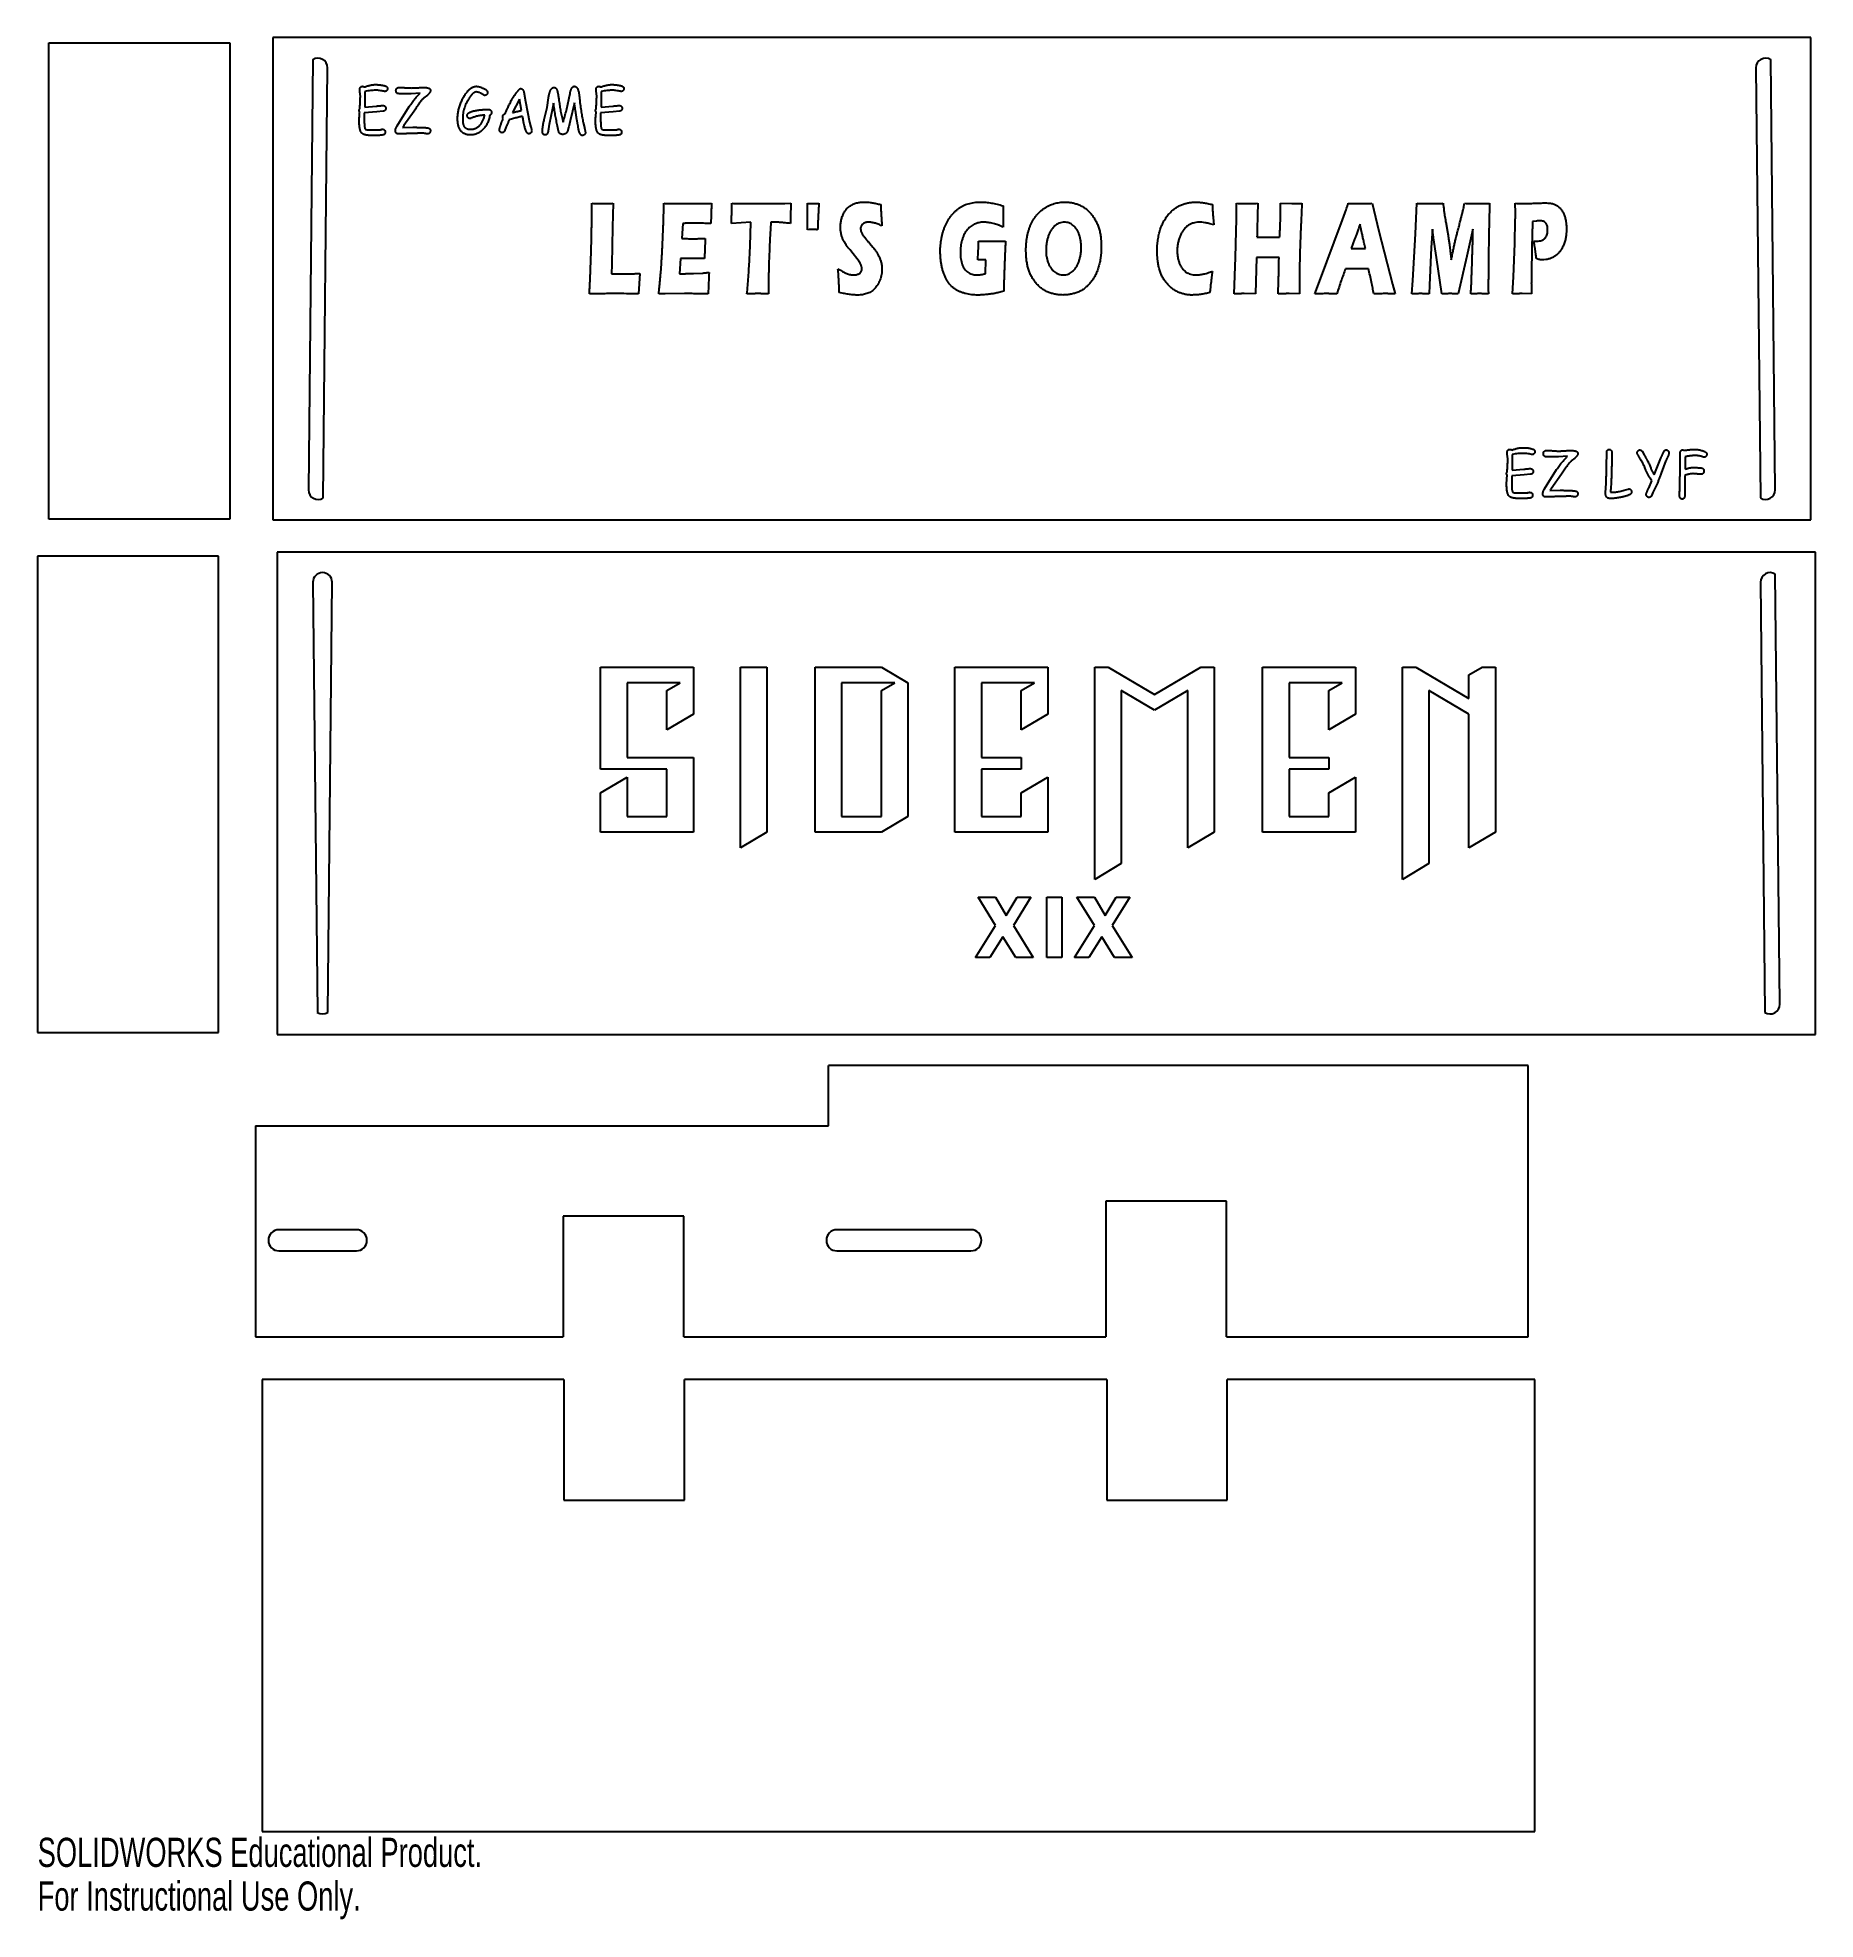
# Model space of a CAD drawing. Header units: millimetres. Extents: x -93 to 201, y -46 to 266.
import ezdxf

# ---------------------------------------------------------------- set-up
doc = ezdxf.new("R2010")
doc.units = ezdxf.units.MM
doc.styles.add('SLDTEXTSTYLE0', font='TXT', dxfattribs={"width": 0.7})

msp = doc.modelspace()

# ---------------------------------------------------------------- texts
at = {"color": 7, "linetype": 'Continuous', "char_height": 4.8336, "attachment_point": 1, "style": 'SLDTEXTSTYLE0'}
for s, insert in [('SOLIDWORKS Educational Product.', (-93.24, -32.37)), ('For Instructional Use Only.', (-93.24, -39.62))]:
    msp.add_mtext(s, dxfattribs=dict(at, insert=insert))

# ---------------------------------------------------------------- linework, layer by layer
at = {"color": 7, "linetype": 'Continuous', "lineweight": 25}
for p, q in [((-91.36, 265.34), (-61.36, 265.34)), ((-91.36, 186.34), (-91.36, 265.34)), ((-61.36, 265.34), (-61.36, 186.34)), ((-54.26, 266.21), (-54.26, 186.21)), ((200.74, 266.21), (-54.26, 266.21)), ((200.74, 186.21), (200.74, 266.21)), ((-47.62, 262.56), (-48.36, 191.21)), ((194.84, 191.21), (194.1, 262.56)), ((-45.9, 189.87), (-45.16, 261.21)), ((191.64, 261.21), (192.38, 189.87)), ((-38.99, 257.29), (-38.99, 254.67)), ((-31.33, 256.92), (-33.37, 256.92)), ((-29.81, 257.01), (-31.33, 256.92)), ((-28.62, 256.69), (-29.22, 256.22)), ((-13.35, 256.01), (-14.51, 253.77)), ((-13.01, 254.14), (-13.35, 256.01)), ((-12.64, 257.23), (-12.36, 255.6)), ((-8.79, 254.63), (-8.55, 256.21)), ((-5.1, 256.21), (-4.97, 256.94)), ((0.2, 257.29), (0.2, 254.67)), ((-37.02, 253.92), (-39.08, 253.73)), ((-39.08, 253.73), (-39.08, 252.42)), ((-38.99, 254.67), (-37.09, 254.86)), ((-35.96, 254.01), (-37.02, 253.92)), ((-33.18, 252.33), (-31.63, 254.79)), ((-30.8, 254.01), (-32.52, 251.62)), ((-13.95, 252.89), (-15.07, 252.59)), ((-12.36, 255.6), (-11.71, 252.2)), ((-9.25, 252.62), (-8.79, 254.63)), ((-7.88, 254.44), (-8.45, 251.81)), ((-7.72, 255.33), (-7.88, 254.44)), ((-4.26, 255.41), (-4.98, 252.39)), ((2.16, 253.92), (0.1, 253.73)), ((0.1, 253.73), (0.1, 252.42)), ((0.2, 254.67), (2.1, 254.86)), ((3.23, 254.01), (2.16, 253.92)), ((-38.25, 250.92), (-36.6, 250.92)), ((-33.65, 251.6), (-33.18, 252.33)), ((-32.76, 251.29), (-31.06, 251.39)), ((-11.71, 252.2), (-11.46, 251.37)), ((-6.95, 250.99), (-7.06, 251.54)), ((-4.98, 252.39), (-5.19, 251.44)), ((-3.55, 251.01), (-3.7, 251.87)), ((-2.79, 252.15), (-2.59, 251.29)), ((0.94, 250.92), (2.59, 250.92)), ((2.2, 238.73), (2.08, 234.77)), ((10.56, 237.76), (10.56, 238.73)), ((18.44, 237.38), (18.4, 236.16)), ((18.49, 238.73), (18.48, 238.36)), ((26.93, 238.71), (28.82, 238.72)), ((28.82, 238.72), (30.66, 238.72)), ((30.66, 238.72), (31.65, 238.73)), ((31.65, 238.73), (31.61, 237.66)), ((34.41, 234.35), (34.41, 238.73)), ((66.82, 238.31), (66.82, 234.77)), ((101.53, 238.52), (101.56, 237.64)), ((105.54, 237.67), (105.53, 238.73)), ((112.82, 238.73), (114.7, 238.71)), ((128.02, 238.73), (129.13, 234.14)), ((135.19, 233.65), (135.41, 238.73)), ((2.08, 234.77), (1.93, 228.58)), ((13.7, 235.39), (13.55, 232.89)), ((21.78, 235.39), (21.82, 236.6)), ((24.99, 235.6), (21.78, 235.39)), ((28.86, 235.6), (28.32, 235.6)), ((101.64, 236.38), (101.74, 235.19)), ((105.37, 229.73), (105.49, 234.1)), ((105.49, 234.1), (105.52, 236.05)), ((119.13, 225.31), (123.12, 236.01)), ((123.12, 236.01), (123.54, 237.21)), ((129.13, 234.14), (131.38, 225.33)), ((138.01, 234.42), (137.79, 231.38)), ((144.68, 234.44), (143.69, 229.97)), ((151.66, 232.04), (151.75, 235.93)), ((155.26, 235.79), (154.61, 235.72)), ((44.73, 232.06), (45.25, 231.44)), ((108.92, 233.1), (112.67, 233.1)), ((125.11, 232.76), (124.54, 231.23)), ((124.54, 231.23), (126.89, 231.23)), ((134.75, 225.95), (135.19, 233.65)), ((137.79, 231.38), (137.51, 225.13)), ((138.7, 229.77), (138.19, 232.99)), ((151.45, 226.54), (151.66, 232.04)), ((154.82, 232.48), (155.54, 232.48)), ((1.93, 228.58), (1.91, 227.06)), ((13.35, 229.56), (13.2, 227.06)), ((42.94, 229.07), (41.56, 230.85)), ((62.66, 229.34), (62.71, 230.7)), ((63.43, 229.35), (62.66, 229.34)), ((63.99, 229.35), (63.43, 229.35)), ((63.91, 227.06), (63.99, 229.35)), ((105.11, 223.73), (105.37, 229.73)), ((108.82, 229.77), (108.66, 223.73)), ((112.57, 229.77), (108.82, 229.77)), ((127.39, 227.89), (123.58, 227.89)), ((139.57, 223.73), (138.7, 229.77)), ((143.69, 229.97), (142.28, 223.73)), ((6.57, 227.1), (6.36, 223.73)), ((13.2, 227.06), (14.02, 227.06)), ((15.51, 227.1), (16.98, 227.17)), ((118.49, 223.73), (119.13, 225.31)), ((131.38, 225.33), (131.82, 223.73)), ((134.57, 223.73), (134.75, 225.95)), ((137.51, 225.13), (137.49, 223.73)), ((151.28, 223.73), (151.45, 226.54)), ((154.41, 225.18), (154.41, 223.73)), ((10.78, 223.74), (9.74, 223.73)), ((14, 223.75), (10.78, 223.74)), ((108.66, 223.73), (106.82, 223.75)), ((115.95, 223.73), (114.24, 223.75)), ((154.41, 223.73), (152.88, 223.75)), ((151.24, 197.08), (151.24, 194.45)), ((158.9, 196.7), (156.86, 196.7)), ((160.42, 196.8), (158.9, 196.7)), ((172.77, 197.6), (173.11, 196.99)), ((179.93, 196.7), (179.93, 194.64)), ((153.21, 193.7), (151.15, 193.51)), ((151.24, 194.45), (153.14, 194.64)), ((154.27, 193.8), (153.21, 193.7)), ((157.05, 192.11), (158.6, 194.57)), ((159.43, 193.79), (157.71, 191.4)), ((161.61, 196.47), (161.02, 196)), ((174.78, 193.71), (175.85, 196.45)), ((176.71, 196.05), (175.94, 193.95)), ((179.84, 193.61), (179.84, 190.18)), ((151.15, 193.51), (151.15, 192.2)), ((151.98, 190.7), (153.63, 190.7)), ((156.58, 191.38), (157.05, 192.11)), ((157.47, 191.08), (159.18, 191.17)), ((166.71, 190.69), (166.79, 192.34)), ((167.63, 192.29), (167.58, 191.53)), ((173.86, 191.51), (174.37, 192.72)), ((174.56, 190.77), (174.33, 190.23)), ((175.1, 191.88), (174.56, 190.77)), ((-61.36, 186.34), (-91.36, 186.34)), ((-54.26, 186.21), (200.74, 186.21)), ((-93.24, 180.18), (-93.24, 101.18)), ((-63.24, 180.18), (-93.24, 180.18)), ((-63.24, 101.18), (-63.24, 180.18)), ((201.49, 180.87), (-53.51, 180.87)), ((-53.51, 180.87), (-53.51, 100.87)), ((201.49, 100.87), (201.49, 180.87)), ((-47.61, 175.87), (-46.87, 104.52)), ((-45.15, 104.52), (-44.41, 175.87)), ((192.39, 175.87), (193.13, 104.52)), ((195.59, 105.87), (194.85, 177.21)), ((0.08, 161.82), (15.5, 161.82)), ((0.08, 144.86), (0.08, 161.82)), ((4.48, 159.21), (4.48, 146.82)), ((13.29, 159.21), (4.48, 159.21)), ((11.09, 157.9), (13.29, 159.21)), ((15.5, 161.82), (15.5, 153.99)), ((23.27, 161.82), (27.67, 161.82)), ((23.27, 131.82), (23.27, 161.82)), ((27.67, 161.82), (27.67, 134.42)), ((35.64, 161.82), (46.65, 161.82)), ((35.64, 134.42), (35.64, 161.82)), ((40.04, 159.21), (40.04, 137.03)), ((48.85, 159.21), (40.04, 159.21)), ((46.65, 161.82), (51.05, 159.21)), ((46.65, 157.9), (48.85, 159.21)), ((51.05, 159.21), (51.05, 137.03)), ((58.82, 161.82), (74.24, 161.82)), ((58.82, 134.42), (58.82, 161.82)), ((63.23, 159.21), (63.23, 146.82)), ((72.04, 159.21), (63.23, 159.21)), ((69.84, 157.9), (72.04, 159.21)), ((74.24, 161.82), (74.24, 153.99)), ((82.01, 161.82), (84.22, 161.82)), ((82.01, 126.6), (82.01, 161.82)), ((84.22, 161.82), (91.92, 157.25)), ((91.92, 157.25), (99.63, 161.82)), ((99.63, 161.82), (101.83, 161.82)), ((101.83, 161.82), (101.83, 134.42)), ((109.84, 161.82), (125.26, 161.82)), ((109.84, 134.42), (109.84, 161.82)), ((114.24, 159.21), (114.24, 146.82)), ((123.05, 159.21), (114.24, 159.21)), ((120.85, 157.9), (123.05, 159.21)), ((125.26, 161.82), (125.26, 153.99)), ((133.03, 161.82), (135.23, 161.82)), ((133.03, 126.6), (133.03, 161.82)), ((135.23, 161.82), (144.04, 156.6)), ((144.04, 160.51), (146.24, 161.82)), ((144.04, 156.6), (144.04, 160.51)), ((146.24, 161.82), (148.44, 161.82)), ((148.44, 161.82), (148.44, 134.42)), ((11.09, 151.38), (11.09, 157.9)), ((46.65, 137.03), (46.65, 157.9)), ((69.84, 151.38), (69.84, 157.9)), ((86.41, 157.9), (86.41, 129.21)), ((91.92, 154.64), (86.41, 157.9)), ((97.43, 157.9), (91.92, 154.64)), ((97.43, 131.82), (97.43, 157.9)), ((120.85, 151.38), (120.85, 157.9)), ((137.43, 157.9), (137.43, 129.21)), ((144.04, 153.99), (137.43, 157.9)), ((15.5, 153.99), (11.09, 151.38)), ((74.24, 153.99), (69.84, 151.38)), ((125.26, 153.99), (120.85, 151.38)), ((144.04, 131.82), (144.04, 153.99)), ((4.48, 146.82), (15.5, 146.82)), ((15.5, 146.82), (15.5, 134.42)), ((63.23, 146.82), (69.84, 146.82)), ((69.84, 146.82), (69.84, 144.86)), ((114.24, 146.82), (120.85, 146.82)), ((120.85, 146.82), (120.85, 144.86)), ((11.09, 144.86), (0.08, 144.86)), ((11.09, 137.03), (11.09, 144.86)), ((63.23, 144.86), (63.23, 137.03)), ((69.84, 144.86), (63.23, 144.86)), ((114.24, 144.86), (114.24, 137.03)), ((120.85, 144.86), (114.24, 144.86)), ((0.08, 140.95), (4.48, 143.56)), ((0.08, 134.42), (0.08, 140.95)), ((4.48, 143.56), (4.48, 137.03)), ((69.84, 140.95), (74.24, 143.56)), ((69.84, 137.03), (69.84, 140.95)), ((74.24, 143.56), (74.24, 134.42)), ((120.85, 140.95), (125.26, 143.56)), ((120.85, 137.03), (120.85, 140.95)), ((125.26, 143.56), (125.26, 134.42)), ((15.5, 134.42), (0.08, 134.42)), ((4.48, 137.03), (11.09, 137.03)), ((27.67, 134.42), (23.27, 131.82)), ((46.65, 134.42), (35.64, 134.42)), ((40.04, 137.03), (46.65, 137.03)), ((51.05, 137.03), (46.65, 134.42)), ((74.24, 134.42), (58.82, 134.42)), ((63.23, 137.03), (69.84, 137.03)), ((101.83, 134.42), (97.43, 131.82)), ((125.26, 134.42), (109.84, 134.42)), ((114.24, 137.03), (120.85, 137.03)), ((148.44, 134.42), (144.04, 131.82)), ((86.41, 129.21), (82.01, 126.6)), ((137.43, 129.21), (133.03, 126.6)), ((62.67, 123.65), (65.59, 123.65)), ((65.59, 118.97), (62.67, 123.65)), ((65.59, 123.65), (67.33, 120.61)), ((67.33, 120.61), (69.18, 123.65)), ((71.42, 123.65), (68.54, 118.93)), ((69.18, 123.65), (71.42, 123.65)), ((74.06, 113.65), (74.06, 123.65)), ((74.06, 123.65), (76.56, 123.65)), ((76.56, 123.65), (76.56, 113.65)), ((79.06, 123.65), (81.98, 123.65)), ((81.98, 118.97), (79.06, 123.65)), ((81.98, 123.65), (83.72, 120.61)), ((83.72, 120.61), (85.57, 123.65)), ((87.81, 123.65), (84.93, 118.93)), ((85.57, 123.65), (87.81, 123.65)), ((62.25, 113.65), (65.59, 118.97)), ((68.54, 118.93), (71.83, 113.65)), ((78.64, 113.65), (81.98, 118.97)), ((84.93, 118.93), (88.22, 113.65)), ((66.78, 117.07), (64.64, 113.65)), ((68.91, 113.65), (66.78, 117.07)), ((83.17, 117.07), (81.03, 113.65)), ((85.3, 113.65), (83.17, 117.07)), ((64.64, 113.65), (62.25, 113.65)), ((71.83, 113.65), (68.91, 113.65)), ((76.56, 113.65), (74.06, 113.65)), ((81.03, 113.65), (78.64, 113.65)), ((88.22, 113.65), (85.3, 113.65)), ((-93.24, 101.18), (-63.24, 101.18)), ((-53.51, 100.87), (201.49, 100.87)), ((37.87, 85.73), (37.87, 95.73)), ((153.87, 95.73), (37.87, 95.73)), ((153.87, 50.73), (153.87, 95.73)), ((-57.13, 85.73), (-57.13, 50.73)), ((-57.13, 85.73), (37.87, 85.73)), ((103.87, 73.23), (83.87, 73.23)), ((83.87, 73.23), (83.87, 50.73)), ((103.87, 50.73), (103.87, 73.23)), ((-6.13, 70.73), (-6.13, 50.73)), ((13.87, 70.73), (-6.13, 70.73)), ((13.87, 50.73), (13.87, 70.73)), ((-40.39, 68.48), (-53.23, 68.48)), ((61.49, 68.48), (39.27, 68.48)), ((-53.23, 64.98), (-40.39, 64.98)), ((39.27, 64.98), (61.49, 64.98)), ((-57.13, 50.73), (-6.13, 50.73)), ((13.87, 50.73), (83.87, 50.73)), ((103.87, 50.73), (153.87, 50.73)), ((-56, 43.65), (-56, -31.35)), ((-6, 43.65), (-56, 43.65)), ((-6, 43.65), (-6, 23.65)), ((14, 23.65), (14, 43.65)), ((84, 43.65), (14, 43.65)), ((84, 43.65), (84, 23.65)), ((155, 43.65), (104, 43.65)), ((104, 23.65), (104, 43.65)), ((155, -31.35), (155, 43.65)), ((-6, 23.65), (14, 23.65)), ((84, 23.65), (104, 23.65)), ((-56, -31.35), (155, -31.35))]:
    msp.add_line(p, q, dxfattribs=at)
for centre, radius, start, end in [((-46.76, 261.21), 1.6, 360, 122.6192), ((193.24, 261.21), 1.6, 57.3808, 180), ((-46.76, 191.21), 1.6, 180, 302.6192), ((193.24, 191.21), 1.6, 237.3808, 0), ((-46.01, 175.87), 1.6, 0, 180), ((193.99, 175.87), 1.6, 57.3808, 180), ((-46.01, 105.87), 1.6, 237.3808, 302.6192), ((193.99, 105.87), 1.6, 237.3808, 0), ((-53.23, 66.73), 1.75, 90, 270), ((-40.39, 66.73), 1.75, 270, 90), ((39.27, 66.73), 1.75, 90, 270), ((61.49, 66.73), 1.75, 270, 90)]:
    msp.add_arc(centre, radius, start, end, dxfattribs=at)
for points, knots in [([(-39.83, 257.56), (-39.83, 257.6), (-39.83, 257.69), (-39.81, 257.81), (-39.78, 257.91), (-39.73, 257.99), (-39.67, 258.06), (-39.59, 258.1), (-39.5, 258.13), (-39.43, 258.14), (-39.4, 258.14)], [0, 0, 0, 0, 0.164762, 0.310182, 0.437174, 0.552164, 0.657272, 0.764371, 0.87571, 1, 1, 1, 1]), ([(-39.74, 256.49), (-39.74, 256.53), (-39.74, 256.6), (-39.75, 256.72), (-39.77, 256.87), (-39.79, 257.03), (-39.81, 257.18), (-39.82, 257.33), (-39.83, 257.45), (-39.83, 257.52), (-39.83, 257.56)], [0, 0, 0, 0, 0.094918, 0.209344, 0.344797, 0.5, 0.655203, 0.790656, 0.905082, 1, 1, 1, 1]), ([(-39.83, 254.41), (-39.83, 254.52), (-39.81, 254.74), (-39.79, 255.06), (-39.78, 255.36), (-39.76, 255.63), (-39.75, 255.88), (-39.75, 256.1), (-39.74, 256.31), (-39.74, 256.43), (-39.74, 256.49)], [0, 0, 0, 0, 0.163773, 0.316957, 0.458156, 0.588776, 0.708121, 0.8169, 0.913721, 1, 1, 1, 1]), ([(-39.4, 258.14), (-39.37, 258.14), (-39.31, 258.13), (-39.23, 258.11), (-39.15, 258.08), (-39.11, 258.04), (-39.08, 258.03)], [0, 0, 0, 0, 0.2598256, 0.5089295, 0.7521703, 1, 1, 1, 1]), ([(-39.08, 258.03), (-39, 258.06), (-38.83, 258.12), (-38.58, 258.2), (-38.34, 258.26), (-38.1, 258.32), (-37.87, 258.36), (-37.65, 258.39), (-37.43, 258.42), (-37.29, 258.42), (-37.22, 258.42)], [0, 0, 0, 0, 0.14328, 0.280726, 0.412754, 0.539545, 0.661162, 0.778772, 0.891119, 1, 1, 1, 1]), ([(-37.26, 257.48), (-37.39, 257.48), (-37.66, 257.47), (-38.07, 257.43), (-38.52, 257.38), (-38.83, 257.32), (-38.99, 257.29)], [0, 0, 0, 0, 0.219232, 0.459441, 0.718588, 1, 1, 1, 1]), ([(-35.81, 257.31), (-35.94, 257.34), (-36.18, 257.39), (-36.55, 257.44), (-36.91, 257.48), (-37.15, 257.48), (-37.26, 257.48)], [0, 0, 0, 0, 0.259397, 0.512296, 0.758593, 1, 1, 1, 1]), ([(-37.22, 258.42), (-37.14, 258.42), (-36.97, 258.42), (-36.73, 258.4), (-36.49, 258.39), (-36.28, 258.36), (-36.07, 258.32), (-35.88, 258.28), (-35.7, 258.23), (-35.59, 258.19), (-35.53, 258.17)], [0, 0, 0, 0, 0.149908, 0.292293, 0.427305, 0.555225, 0.676192, 0.790643, 0.897915, 1, 1, 1, 1]), ([(-35.68, 257.29), (-35.7, 257.29), (-35.74, 257.3), (-35.79, 257.31), (-35.81, 257.31)], [0, 0, 0, 0, 0.464694, 1, 1, 1, 1]), ([(-35.36, 257.44), (-35.38, 257.42), (-35.42, 257.37), (-35.5, 257.33), (-35.59, 257.3), (-35.65, 257.29), (-35.68, 257.29)], [0, 0, 0, 0, 0.258761, 0.504161, 0.745646, 1, 1, 1, 1]), ([(-35.53, 258.17), (-35.51, 258.16), (-35.46, 258.14), (-35.4, 258.1), (-35.35, 258.05), (-35.31, 258), (-35.28, 257.95), (-35.26, 257.89), (-35.24, 257.82), (-35.24, 257.77), (-35.24, 257.75)], [0, 0, 0, 0, 0.13946, 0.267669, 0.389524, 0.50583, 0.623831, 0.742107, 0.868071, 1, 1, 1, 1]), ([(-35.24, 257.75), (-35.24, 257.72), (-35.24, 257.67), (-35.27, 257.59), (-35.3, 257.51), (-35.34, 257.46), (-35.36, 257.44)], [0, 0, 0, 0, 0.249827, 0.494528, 0.740626, 1, 1, 1, 1]), ([(-33.83, 257.43), (-33.83, 257.48), (-33.83, 257.58), (-33.78, 257.71), (-33.7, 257.82), (-33.63, 257.86), (-33.6, 257.88)], [0, 0, 0, 0, 0.289807, 0.541201, 0.768235, 1, 1, 1, 1]), ([(-33.37, 256.92), (-33.41, 256.92), (-33.48, 256.92), (-33.57, 256.95), (-33.66, 256.99), (-33.72, 257.05), (-33.77, 257.12), (-33.81, 257.21), (-33.83, 257.32), (-33.83, 257.39), (-33.83, 257.43)], [0, 0, 0, 0, 0.1375747, 0.2604042, 0.372391, 0.4814515, 0.593146, 0.7130125, 0.8476166, 1, 1, 1, 1]), ([(-33.6, 257.88), (-33.57, 257.89), (-33.5, 257.91), (-33.39, 257.93), (-33.26, 257.95), (-33.16, 257.95), (-33.11, 257.95)], [0, 0, 0, 0, 0.184312, 0.409918, 0.683149, 1, 1, 1, 1]), ([(-33.11, 257.95), (-33.06, 257.95), (-32.93, 257.95), (-32.72, 257.94), (-32.48, 257.92), (-32.2, 257.9), (-31.93, 257.88), (-31.69, 257.87), (-31.48, 257.86), (-31.35, 257.86), (-31.3, 257.86)], [0, 0, 0, 0, 0.094149, 0.2085, 0.343908, 0.499599, 0.656092, 0.7915, 0.905851, 1, 1, 1, 1]), ([(-31.63, 254.79), (-31.55, 254.9), (-31.39, 255.13), (-31.15, 255.46), (-30.92, 255.77), (-30.69, 256.06), (-30.47, 256.32), (-30.24, 256.57), (-30.03, 256.8), (-29.88, 256.94), (-29.81, 257.01)], [0, 0, 0, 0, 0.147325, 0.288254, 0.422251, 0.550401, 0.672073, 0.787364, 0.896756, 1, 1, 1, 1]), ([(-31.3, 257.86), (-31.23, 257.86), (-31.09, 257.86), (-30.86, 257.87), (-30.58, 257.88), (-30.28, 257.9), (-29.97, 257.92), (-29.69, 257.94), (-29.46, 257.95), (-29.32, 257.95), (-29.25, 257.95)], [0, 0, 0, 0, 0.093804, 0.208442, 0.343236, 0.498927, 0.655333, 0.790842, 0.90548, 1, 1, 1, 1]), ([(-29.22, 256.22), (-29.28, 256.16), (-29.4, 256.03), (-29.58, 255.82), (-29.77, 255.58), (-29.97, 255.31), (-30.17, 255.02), (-30.38, 254.71), (-30.59, 254.37), (-30.73, 254.13), (-30.8, 254.01)], [0, 0, 0, 0, 0.094511, 0.196848, 0.308321, 0.428752, 0.557971, 0.696251, 0.843533, 1, 1, 1, 1]), ([(-29.25, 257.95), (-29.16, 257.95), (-29, 257.95), (-28.76, 257.92), (-28.57, 257.89), (-28.41, 257.83), (-28.28, 257.77), (-28.18, 257.68), (-28.12, 257.57), (-28.12, 257.5), (-28.12, 257.46)], [0, 0, 0, 0, 0.195846, 0.366671, 0.512444, 0.636263, 0.740741, 0.831283, 0.914047, 1, 1, 1, 1]), ([(-28.12, 257.46), (-28.12, 257.43), (-28.12, 257.37), (-28.15, 257.28), (-28.19, 257.19), (-28.24, 257.09), (-28.32, 256.99), (-28.4, 256.89), (-28.51, 256.79), (-28.58, 256.72), (-28.62, 256.69)], [0, 0, 0, 0, 0.089782, 0.187443, 0.291736, 0.407855, 0.53587, 0.675883, 0.831832, 1, 1, 1, 1]), ([(-23.62, 252.78), (-23.61, 252.89), (-23.61, 253.1), (-23.58, 253.42), (-23.54, 253.75), (-23.48, 254.07), (-23.41, 254.4), (-23.32, 254.73), (-23.2, 255.07), (-23.08, 255.4), (-22.94, 255.73), (-22.79, 256.04), (-22.64, 256.34), (-22.47, 256.62), (-22.29, 256.89), (-22.1, 257.13), (-21.9, 257.37), (-21.76, 257.51), (-21.69, 257.58)], [0, 0, 0, 0, 0.06034, 0.121391, 0.183063, 0.245748, 0.30958, 0.374495, 0.440904, 0.508585, 0.57616, 0.641752, 0.705373, 0.767059, 0.827453, 0.88611, 0.943642, 1, 1, 1, 1]), ([(-21.74, 256.09), (-21.83, 255.96), (-21.99, 255.71), (-22.2, 255.31), (-22.37, 254.9), (-22.52, 254.49), (-22.63, 254.06), (-22.71, 253.63), (-22.76, 253.19), (-22.77, 252.9), (-22.77, 252.75)], [0, 0, 0, 0, 0.12899, 0.255471, 0.380079, 0.503447, 0.626795, 0.749851, 0.874021, 1, 1, 1, 1]), ([(-21.22, 256.81), (-21.24, 256.79), (-21.27, 256.75), (-21.32, 256.69), (-21.38, 256.61), (-21.44, 256.53), (-21.51, 256.43), (-21.59, 256.33), (-21.66, 256.21), (-21.72, 256.13), (-21.74, 256.09)], [0, 0, 0, 0, 0.081846, 0.175698, 0.280381, 0.399574, 0.530658, 0.675368, 0.831048, 1, 1, 1, 1]), ([(-21.69, 257.58), (-21.65, 257.63), (-21.56, 257.71), (-21.41, 257.82), (-21.27, 257.92), (-21.12, 258), (-20.97, 258.06), (-20.81, 258.1), (-20.66, 258.13), (-20.55, 258.14), (-20.5, 258.14)], [0, 0, 0, 0, 0.142981, 0.278346, 0.406977, 0.530862, 0.651676, 0.767896, 0.883602, 1, 1, 1, 1]), ([(-20.52, 257.2), (-20.55, 257.2), (-20.61, 257.2), (-20.69, 257.18), (-20.78, 257.14), (-20.87, 257.1), (-20.95, 257.05), (-21.04, 256.98), (-21.13, 256.9), (-21.19, 256.84), (-21.22, 256.81)], [0, 0, 0, 0, 0.1018022, 0.2077002, 0.317599, 0.4347262, 0.5612591, 0.6973755, 0.8425203, 1, 1, 1, 1]), ([(-19.38, 256.76), (-19.43, 256.79), (-19.54, 256.86), (-19.7, 256.95), (-19.85, 257.03), (-20, 257.09), (-20.14, 257.14), (-20.27, 257.17), (-20.4, 257.19), (-20.48, 257.2), (-20.52, 257.2)], [0, 0, 0, 0, 0.1579492, 0.3054283, 0.44323, 0.5707894, 0.6890655, 0.7997478, 0.9033827, 1, 1, 1, 1]), ([(-20.5, 258.14), (-20.47, 258.14), (-20.4, 258.13), (-20.28, 258.12), (-20.16, 258.1), (-20.03, 258.07), (-19.9, 258.03), (-19.75, 257.98), (-19.6, 257.92), (-19.5, 257.88), (-19.45, 257.86)], [0, 0, 0, 0, 0.094739, 0.196768, 0.307901, 0.428211, 0.557315, 0.695174, 0.842788, 1, 1, 1, 1]), ([(-19.45, 257.86), (-19.38, 257.83), (-19.26, 257.78), (-19.1, 257.69), (-18.96, 257.6), (-18.85, 257.52), (-18.76, 257.42), (-18.69, 257.33), (-18.66, 257.23), (-18.65, 257.16), (-18.65, 257.12)], [0, 0, 0, 0, 0.179386, 0.340322, 0.483785, 0.610349, 0.720852, 0.82063, 0.912184, 1, 1, 1, 1]), ([(-19.1, 256.64), (-19.12, 256.64), (-19.16, 256.64), (-19.22, 256.67), (-19.3, 256.71), (-19.35, 256.74), (-19.38, 256.76)], [0, 0, 0, 0, 0.1756416, 0.40029, 0.672633, 1, 1, 1, 1]), ([(-18.65, 257.12), (-18.65, 257.09), (-18.65, 257.03), (-18.68, 256.94), (-18.72, 256.86), (-18.78, 256.78), (-18.85, 256.72), (-18.92, 256.67), (-19.01, 256.64), (-19.07, 256.64), (-19.1, 256.64)], [0, 0, 0, 0, 0.125964, 0.25009, 0.37471, 0.505291, 0.634897, 0.756427, 0.876018, 1, 1, 1, 1]), ([(-15.75, 253.58), (-15.71, 253.67), (-15.63, 253.85), (-15.51, 254.12), (-15.38, 254.4), (-15.24, 254.69), (-15.1, 254.99), (-14.95, 255.3), (-14.79, 255.62), (-14.69, 255.83), (-14.63, 255.94)], [0, 0, 0, 0, 0.109492, 0.223195, 0.341121, 0.464297, 0.590966, 0.723135, 0.859312, 1, 1, 1, 1]), ([(-14.63, 255.94), (-14.58, 256.02), (-14.49, 256.16), (-14.35, 256.36), (-14.22, 256.56), (-14.1, 256.73), (-13.99, 256.9), (-13.88, 257.05), (-13.78, 257.18), (-13.68, 257.3), (-13.59, 257.41), (-13.51, 257.5), (-13.44, 257.58), (-13.37, 257.65), (-13.31, 257.7), (-13.26, 257.73), (-13.21, 257.76), (-13.18, 257.76), (-13.17, 257.76)], [0, 0, 0, 0, 0.111332, 0.216284, 0.314341, 0.405513, 0.490675, 0.568976, 0.640431, 0.705936, 0.764172, 0.816135, 0.862287, 0.900961, 0.934057, 0.961803, 0.982938, 1, 1, 1, 1]), ([(-13.17, 257.76), (-13.14, 257.76), (-13.08, 257.76), (-12.99, 257.73), (-12.91, 257.69), (-12.84, 257.63), (-12.78, 257.55), (-12.72, 257.46), (-12.67, 257.35), (-12.65, 257.28), (-12.64, 257.23)], [0, 0, 0, 0, 0.115799, 0.225924, 0.33476, 0.446174, 0.566347, 0.695814, 0.841052, 1, 1, 1, 1]), ([(-8.55, 256.21), (-8.53, 256.3), (-8.5, 256.47), (-8.45, 256.71), (-8.39, 256.93), (-8.34, 257.12), (-8.28, 257.29), (-8.22, 257.44), (-8.17, 257.56), (-8.12, 257.63), (-8.1, 257.66)], [0, 0, 0, 0, 0.17765, 0.339316, 0.486014, 0.6181, 0.734871, 0.83719, 0.925788, 1, 1, 1, 1]), ([(-8.1, 257.66), (-8.07, 257.7), (-8.01, 257.79), (-7.89, 257.88), (-7.76, 257.94), (-7.67, 257.95), (-7.62, 257.95)], [0, 0, 0, 0, 0.280022, 0.529889, 0.762363, 1, 1, 1, 1]), ([(-7.62, 257.95), (-7.6, 257.95), (-7.55, 257.95), (-7.48, 257.93), (-7.41, 257.9), (-7.35, 257.86), (-7.29, 257.8), (-7.24, 257.74), (-7.19, 257.66), (-7.17, 257.61), (-7.15, 257.58)], [0, 0, 0, 0, 0.119638, 0.235363, 0.348327, 0.462864, 0.582941, 0.710126, 0.850189, 1, 1, 1, 1]), ([(-7.15, 257.58), (-7.14, 257.54), (-7.11, 257.44), (-7.07, 257.29), (-7.03, 257.11), (-6.99, 256.89), (-6.94, 256.65), (-6.9, 256.38), (-6.85, 256.08), (-6.82, 255.87), (-6.81, 255.76)], [0, 0, 0, 0, 0.071517, 0.158211, 0.259503, 0.376431, 0.509043, 0.657241, 0.821186, 1, 1, 1, 1]), ([(-6.13, 252.2), (-6.03, 252.52), (-5.83, 253.17), (-5.57, 254.17), (-5.32, 255.18), (-5.17, 255.87), (-5.1, 256.21)], [0, 0, 0, 0, 0.245028, 0.493027, 0.744668, 1, 1, 1, 1]), ([(-4.97, 256.94), (-4.96, 257.01), (-4.94, 257.15), (-4.89, 257.33), (-4.84, 257.5), (-4.8, 257.6), (-4.78, 257.65)], [0, 0, 0, 0, 0.289222, 0.550966, 0.787393, 1, 1, 1, 1]), ([(-4.78, 257.65), (-4.77, 257.69), (-4.73, 257.76), (-4.67, 257.86), (-4.61, 257.95), (-4.54, 258.02), (-4.47, 258.07), (-4.39, 258.11), (-4.31, 258.13), (-4.26, 258.14), (-4.23, 258.14)], [0, 0, 0, 0, 0.158822, 0.304625, 0.438037, 0.560918, 0.674528, 0.782336, 0.889363, 1, 1, 1, 1]), ([(-4.23, 258.14), (-4.19, 258.13), (-4.12, 258.13), (-4.01, 258.08), (-3.91, 258), (-3.82, 257.9), (-3.74, 257.76), (-3.67, 257.6), (-3.6, 257.41), (-3.56, 257.27), (-3.54, 257.19)], [0, 0, 0, 0, 0.087829, 0.177404, 0.274579, 0.383787, 0.50885, 0.651958, 0.815654, 1, 1, 1, 1]), ([(-3.54, 257.19), (-3.54, 257.17), (-3.53, 257.11), (-3.51, 257.01), (-3.49, 256.89), (-3.47, 256.75), (-3.45, 256.59), (-3.43, 256.41), (-3.41, 256.22), (-3.39, 256.08), (-3.39, 256.01)], [0, 0, 0, 0, 0.068865, 0.154852, 0.255574, 0.372083, 0.505792, 0.654124, 0.819672, 1, 1, 1, 1]), ([(-3.39, 256.01), (-3.37, 255.83), (-3.33, 255.46), (-3.26, 254.93), (-3.19, 254.41), (-3.12, 253.92), (-3.05, 253.45), (-2.96, 253), (-2.88, 252.56), (-2.82, 252.28), (-2.79, 252.15)], [0, 0, 0, 0, 0.142802, 0.280482, 0.413103, 0.540264, 0.662783, 0.780321, 0.892472, 1, 1, 1, 1]), ([(-0.65, 257.56), (-0.64, 257.6), (-0.64, 257.69), (-0.62, 257.81), (-0.59, 257.91), (-0.54, 257.99), (-0.48, 258.06), (-0.4, 258.1), (-0.31, 258.13), (-0.24, 258.14), (-0.21, 258.14)], [0, 0, 0, 0, 0.164762, 0.310182, 0.437174, 0.552164, 0.657272, 0.764371, 0.87571, 1, 1, 1, 1]), ([(-0.55, 256.49), (-0.55, 256.53), (-0.55, 256.6), (-0.56, 256.72), (-0.58, 256.87), (-0.6, 257.03), (-0.62, 257.18), (-0.63, 257.33), (-0.64, 257.45), (-0.65, 257.52), (-0.65, 257.56)], [0, 0, 0, 0, 0.094918, 0.209344, 0.344797, 0.5, 0.655203, 0.790656, 0.905082, 1, 1, 1, 1]), ([(-0.65, 254.41), (-0.64, 254.52), (-0.62, 254.74), (-0.61, 255.06), (-0.59, 255.36), (-0.58, 255.63), (-0.57, 255.88), (-0.56, 256.1), (-0.55, 256.31), (-0.55, 256.43), (-0.55, 256.49)], [0, 0, 0, 0, 0.163773, 0.316957, 0.458156, 0.588776, 0.708121, 0.8169, 0.913721, 1, 1, 1, 1]), ([(-0.21, 258.14), (-0.18, 258.14), (-0.12, 258.13), (-0.04, 258.11), (0.04, 258.08), (0.08, 258.04), (0.1, 258.03)], [0, 0, 0, 0, 0.259826, 0.508929, 0.75217, 1, 1, 1, 1]), ([(0.1, 258.03), (0.19, 258.06), (0.36, 258.12), (0.61, 258.2), (0.85, 258.26), (1.09, 258.32), (1.32, 258.36), (1.54, 258.39), (1.75, 258.42), (1.89, 258.42), (1.96, 258.42)], [0, 0, 0, 0, 0.14328, 0.280726, 0.412754, 0.539545, 0.661162, 0.778772, 0.891119, 1, 1, 1, 1]), ([(1.92, 257.48), (1.8, 257.48), (1.53, 257.47), (1.11, 257.43), (0.67, 257.38), (0.36, 257.32), (0.2, 257.29)], [0, 0, 0, 0, 0.219232, 0.459441, 0.718588, 1, 1, 1, 1]), ([(3.37, 257.31), (3.25, 257.34), (3.01, 257.39), (2.64, 257.44), (2.28, 257.48), (2.04, 257.48), (1.92, 257.48)], [0, 0, 0, 0, 0.259397, 0.512296, 0.758593, 1, 1, 1, 1]), ([(1.96, 258.42), (2.05, 258.42), (2.22, 258.42), (2.46, 258.4), (2.69, 258.39), (2.91, 258.36), (3.12, 258.32), (3.31, 258.28), (3.49, 258.23), (3.6, 258.19), (3.66, 258.17)], [0, 0, 0, 0, 0.149908, 0.292293, 0.427305, 0.555225, 0.676192, 0.790643, 0.897915, 1, 1, 1, 1]), ([(3.51, 257.29), (3.49, 257.29), (3.44, 257.3), (3.4, 257.31), (3.37, 257.31)], [0, 0, 0, 0, 0.464694, 1, 1, 1, 1]), ([(3.83, 257.44), (3.81, 257.42), (3.77, 257.37), (3.69, 257.33), (3.6, 257.3), (3.54, 257.29), (3.51, 257.29)], [0, 0, 0, 0, 0.258761, 0.504161, 0.745646, 1, 1, 1, 1]), ([(3.66, 258.17), (3.68, 258.16), (3.72, 258.14), (3.78, 258.1), (3.83, 258.05), (3.88, 258), (3.91, 257.95), (3.93, 257.89), (3.94, 257.82), (3.95, 257.77), (3.95, 257.75)], [0, 0, 0, 0, 0.13946, 0.267669, 0.389524, 0.50583, 0.623831, 0.742107, 0.868071, 1, 1, 1, 1]), ([(3.95, 257.75), (3.95, 257.72), (3.94, 257.67), (3.92, 257.59), (3.89, 257.51), (3.85, 257.46), (3.83, 257.44)], [0, 0, 0, 0, 0.249827, 0.494528, 0.740626, 1, 1, 1, 1]), ([(-39.93, 254.11), (-39.93, 254.14), (-39.92, 254.19), (-39.91, 254.27), (-39.88, 254.34), (-39.85, 254.39), (-39.83, 254.41)], [0, 0, 0, 0, 0.253986, 0.504269, 0.748027, 1, 1, 1, 1]), ([(-39.83, 253.87), (-39.85, 253.89), (-39.88, 253.93), (-39.91, 253.99), (-39.92, 254.05), (-39.93, 254.09), (-39.93, 254.11)], [0, 0, 0, 0, 0.268759, 0.519106, 0.7582497, 1, 1, 1, 1]), ([(-39.93, 252.38), (-39.93, 252.49), (-39.92, 252.72), (-39.9, 253.08), (-39.87, 253.47), (-39.85, 253.73), (-39.83, 253.87)], [0, 0, 0, 0, 0.220203, 0.459388, 0.719691, 1, 1, 1, 1]), ([(-37.09, 254.86), (-37.02, 254.87), (-36.88, 254.88), (-36.69, 254.9), (-36.53, 254.91), (-36.38, 254.93), (-36.25, 254.94), (-36.15, 254.94), (-36.07, 254.95), (-36.02, 254.95), (-36, 254.95)], [0, 0, 0, 0, 0.194141, 0.36787, 0.522782, 0.657419, 0.773021, 0.868464, 0.943664, 1, 1, 1, 1]), ([(-36, 254.95), (-35.97, 254.95), (-35.9, 254.95), (-35.81, 254.92), (-35.73, 254.88), (-35.66, 254.82), (-35.6, 254.75), (-35.55, 254.67), (-35.53, 254.58), (-35.52, 254.51), (-35.52, 254.48)], [0, 0, 0, 0, 0.1288328, 0.25209, 0.3713479, 0.494774, 0.6161729, 0.7381167, 0.8632499, 1, 1, 1, 1]), ([(-35.52, 254.48), (-35.52, 254.44), (-35.53, 254.38), (-35.55, 254.29), (-35.58, 254.22), (-35.63, 254.15), (-35.69, 254.1), (-35.77, 254.06), (-35.86, 254.03), (-35.93, 254.02), (-35.96, 254.01)], [0, 0, 0, 0, 0.137208, 0.261043, 0.377161, 0.487855, 0.602382, 0.721198, 0.852948, 1, 1, 1, 1]), ([(-22.02, 253.31), (-22.02, 253.35), (-22.01, 253.43), (-21.96, 253.55), (-21.89, 253.65), (-21.82, 253.7), (-21.78, 253.73)], [0, 0, 0, 0, 0.25001, 0.489701, 0.733429, 1, 1, 1, 1]), ([(-21.9, 252.96), (-21.92, 252.98), (-21.95, 253.03), (-21.99, 253.12), (-22.02, 253.21), (-22.02, 253.27), (-22.02, 253.31)], [0, 0, 0, 0, 0.2524879, 0.498572, 0.7437408, 1, 1, 1, 1]), ([(-21.55, 252.79), (-21.59, 252.8), (-21.65, 252.8), (-21.74, 252.83), (-21.83, 252.88), (-21.87, 252.93), (-21.9, 252.96)], [0, 0, 0, 0, 0.251338, 0.49557, 0.738802, 1, 1, 1, 1]), ([(-21.78, 253.73), (-21.74, 253.75), (-21.66, 253.8), (-21.52, 253.86), (-21.37, 253.92), (-21.21, 253.98), (-21.04, 254.03), (-20.86, 254.07), (-20.66, 254.12), (-20.46, 254.15), (-20.25, 254.19), (-20.02, 254.21), (-19.79, 254.24), (-19.54, 254.26), (-19.28, 254.28), (-19.01, 254.28), (-18.73, 254.29), (-18.54, 254.29), (-18.44, 254.29)], [0, 0, 0, 0, 0.041959, 0.086215, 0.13328, 0.182157, 0.234442, 0.289165, 0.346608, 0.407074, 0.470352, 0.536785, 0.606098, 0.678666, 0.754165, 0.832999, 0.9148, 1, 1, 1, 1]), ([(-21.34, 252.85), (-21.38, 252.83), (-21.44, 252.8), (-21.52, 252.8), (-21.55, 252.79)], [0, 0, 0, 0, 0.520967, 1, 1, 1, 1]), ([(-18.27, 253.35), (-18.3, 253.23), (-18.34, 252.99), (-18.44, 252.64), (-18.55, 252.31), (-18.69, 252.01), (-18.84, 251.72), (-19.01, 251.45), (-19.2, 251.19), (-19.41, 250.96), (-19.63, 250.76), (-19.86, 250.57), (-20.1, 250.42), (-20.35, 250.29), (-20.62, 250.2), (-20.89, 250.12), (-21.17, 250.08), (-21.36, 250.08), (-21.46, 250.07)], [0, 0, 0, 0, 0.074614, 0.146351, 0.21586, 0.282928, 0.34847, 0.412466, 0.475723, 0.538225, 0.599425, 0.658519, 0.715903, 0.772219, 0.82835, 0.884583, 0.94167, 1, 1, 1, 1]), ([(-19.12, 253.36), (-19.22, 253.35), (-19.43, 253.34), (-19.74, 253.3), (-20.03, 253.26), (-20.32, 253.2), (-20.59, 253.13), (-20.85, 253.05), (-21.1, 252.96), (-21.26, 252.88), (-21.34, 252.85)], [0, 0, 0, 0, 0.139244, 0.2733, 0.403527, 0.529749, 0.651999, 0.770907, 0.887033, 1, 1, 1, 1]), ([(-20.01, 251.59), (-19.95, 251.65), (-19.85, 251.75), (-19.71, 251.93), (-19.58, 252.13), (-19.46, 252.34), (-19.36, 252.57), (-19.26, 252.82), (-19.18, 253.08), (-19.14, 253.26), (-19.12, 253.36)], [0, 0, 0, 0, 0.111655, 0.226126, 0.342665, 0.463682, 0.589237, 0.720611, 0.856971, 1, 1, 1, 1]), ([(-18.44, 254.29), (-18.41, 254.29), (-18.35, 254.29), (-18.26, 254.26), (-18.19, 254.22), (-18.12, 254.15), (-18.06, 254.08), (-18.02, 253.99), (-18, 253.9), (-17.99, 253.83), (-17.99, 253.8)], [0, 0, 0, 0, 0.1238421, 0.2426821, 0.3601609, 0.4835073, 0.6091453, 0.7334196, 0.8625152, 1, 1, 1, 1]), ([(-17.99, 253.8), (-17.99, 253.75), (-18, 253.65), (-18.05, 253.52), (-18.15, 253.42), (-18.23, 253.37), (-18.27, 253.35)], [0, 0, 0, 0, 0.262174, 0.500067, 0.740058, 1, 1, 1, 1]), ([(-16.14, 253.06), (-16.14, 253.1), (-16.14, 253.16), (-16.12, 253.25), (-16.09, 253.33), (-16.04, 253.4), (-15.99, 253.46), (-15.92, 253.51), (-15.84, 253.55), (-15.78, 253.57), (-15.75, 253.58)], [0, 0, 0, 0, 0.137127, 0.26242, 0.382579, 0.497113, 0.613046, 0.732918, 0.860911, 1, 1, 1, 1]), ([(-16.07, 252.77), (-16.09, 252.81), (-16.13, 252.91), (-16.14, 253.01), (-16.14, 253.06)], [0, 0, 0, 0, 0.484625, 1, 1, 1, 1]), ([(-14.51, 253.77), (-14.47, 253.78), (-14.38, 253.81), (-14.23, 253.85), (-14.06, 253.89), (-13.88, 253.94), (-13.69, 253.99), (-13.47, 254.04), (-13.25, 254.09), (-13.09, 254.13), (-13.01, 254.14)], [0, 0, 0, 0, 0.088549, 0.187576, 0.297754, 0.417526, 0.547578, 0.68793, 0.838806, 1, 1, 1, 1]), ([(-12.83, 253.16), (-12.9, 253.14), (-13.07, 253.11), (-13.33, 253.05), (-13.63, 252.98), (-13.84, 252.92), (-13.95, 252.89)], [0, 0, 0, 0, 0.20431, 0.438285, 0.70419, 1, 1, 1, 1]), ([(-12.53, 251.57), (-12.54, 251.61), (-12.57, 251.7), (-12.6, 251.84), (-12.63, 252.01), (-12.67, 252.2), (-12.71, 252.41), (-12.74, 252.64), (-12.79, 252.89), (-12.81, 253.07), (-12.83, 253.16)], [0, 0, 0, 0, 0.079123, 0.171462, 0.27674, 0.395316, 0.526661, 0.671364, 0.828991, 1, 1, 1, 1]), ([(-7.06, 251.54), (-7.12, 251.84), (-7.25, 252.45), (-7.42, 253.38), (-7.58, 254.34), (-7.68, 254.99), (-7.72, 255.33)], [0, 0, 0, 0, 0.238832, 0.485237, 0.73875, 1, 1, 1, 1]), ([(-6.81, 255.76), (-6.79, 255.62), (-6.75, 255.34), (-6.68, 254.92), (-6.61, 254.48), (-6.53, 254.04), (-6.44, 253.59), (-6.35, 253.14), (-6.24, 252.67), (-6.17, 252.36), (-6.13, 252.2)], [0, 0, 0, 0, 0.115752, 0.234194, 0.354952, 0.478445, 0.60477, 0.73379, 0.865687, 1, 1, 1, 1]), ([(-3.7, 251.87), (-3.71, 251.91), (-3.73, 251.98), (-3.75, 252.11), (-3.78, 252.24), (-3.8, 252.4), (-3.83, 252.57), (-3.86, 252.75), (-3.9, 252.95), (-3.93, 253.16), (-3.96, 253.39), (-4, 253.63), (-4.04, 253.89), (-4.08, 254.17), (-4.12, 254.45), (-4.17, 254.76), (-4.21, 255.08), (-4.24, 255.3), (-4.26, 255.41)], [0, 0, 0, 0, 0.030911, 0.065596, 0.104778, 0.148391, 0.196178, 0.248069, 0.304066, 0.364574, 0.42919, 0.497916, 0.571155, 0.64816, 0.730026, 0.815656, 0.905744, 1, 1, 1, 1]), ([(-0.74, 254.11), (-0.74, 254.14), (-0.74, 254.19), (-0.72, 254.27), (-0.69, 254.34), (-0.66, 254.39), (-0.65, 254.41)], [0, 0, 0, 0, 0.253986, 0.504269, 0.748027, 1, 1, 1, 1]), ([(-0.65, 253.87), (-0.66, 253.89), (-0.69, 253.93), (-0.72, 253.99), (-0.74, 254.05), (-0.74, 254.09), (-0.74, 254.11)], [0, 0, 0, 0, 0.268759, 0.519106, 0.7582497, 1, 1, 1, 1]), ([(-0.74, 252.38), (-0.74, 252.49), (-0.74, 252.72), (-0.72, 253.08), (-0.68, 253.47), (-0.66, 253.73), (-0.65, 253.87)], [0, 0, 0, 0, 0.220203, 0.459388, 0.719691, 1, 1, 1, 1]), ([(2.1, 254.86), (2.17, 254.87), (2.3, 254.88), (2.49, 254.9), (2.66, 254.91), (2.81, 254.93), (2.93, 254.94), (3.04, 254.94), (3.12, 254.95), (3.17, 254.95), (3.19, 254.95)], [0, 0, 0, 0, 0.194141, 0.36787, 0.522782, 0.657419, 0.773021, 0.868464, 0.943664, 1, 1, 1, 1]), ([(3.19, 254.95), (3.22, 254.95), (3.28, 254.95), (3.37, 254.92), (3.46, 254.88), (3.53, 254.82), (3.59, 254.75), (3.64, 254.67), (3.66, 254.58), (3.66, 254.51), (3.67, 254.48)], [0, 0, 0, 0, 0.1288328, 0.25209, 0.3713479, 0.494774, 0.6161729, 0.7381167, 0.8632499, 1, 1, 1, 1]), ([(3.67, 254.48), (3.66, 254.44), (3.66, 254.38), (3.64, 254.29), (3.61, 254.22), (3.56, 254.15), (3.49, 254.1), (3.42, 254.06), (3.33, 254.03), (3.26, 254.02), (3.23, 254.01)], [0, 0, 0, 0, 0.137208, 0.261043, 0.377161, 0.487855, 0.602382, 0.721198, 0.852948, 1, 1, 1, 1]), ([(-39.51, 250.38), (-39.54, 250.42), (-39.61, 250.51), (-39.7, 250.68), (-39.77, 250.88), (-39.83, 251.11), (-39.87, 251.38), (-39.9, 251.68), (-39.93, 252.02), (-39.93, 252.26), (-39.93, 252.38)], [0, 0, 0, 0, 0.076622, 0.164352, 0.265291, 0.380524, 0.511094, 0.6574, 0.820053, 1, 1, 1, 1]), ([(-37.77, 249.98), (-37.87, 249.98), (-38.08, 249.98), (-38.37, 250), (-38.64, 250.03), (-38.87, 250.08), (-39.08, 250.13), (-39.25, 250.2), (-39.39, 250.28), (-39.47, 250.35), (-39.51, 250.38)], [0, 0, 0, 0, 0.177512, 0.338469, 0.484101, 0.614046, 0.728997, 0.830257, 0.920207, 1, 1, 1, 1]), ([(-39.08, 252.42), (-39.08, 252.32), (-39.08, 252.15), (-39.08, 251.91), (-39.06, 251.7), (-39.05, 251.51), (-39.03, 251.36), (-39.01, 251.23), (-38.98, 251.14), (-38.95, 251.08), (-38.94, 251.06)], [0, 0, 0, 0, 0.199113, 0.376858, 0.532308, 0.667608, 0.780999, 0.873584, 0.946382, 1, 1, 1, 1]), ([(-38.94, 251.06), (-38.93, 251.05), (-38.91, 251.03), (-38.86, 251), (-38.79, 250.97), (-38.71, 250.95), (-38.62, 250.94), (-38.51, 250.93), (-38.38, 250.92), (-38.3, 250.92), (-38.25, 250.92)], [0, 0, 0, 0, 0.065789, 0.145573, 0.240979, 0.35381, 0.485155, 0.635699, 0.80781, 1, 1, 1, 1]), ([(-35.99, 250.07), (-36.03, 250.06), (-36.11, 250.04), (-36.26, 250.03), (-36.44, 250.01), (-36.65, 250), (-36.88, 249.99), (-37.15, 249.99), (-37.45, 249.98), (-37.66, 249.98), (-37.77, 249.98)], [0, 0, 0, 0, 0.0666867, 0.1502017, 0.2499652, 0.3667472, 0.4998904, 0.6493678, 0.8160705, 1, 1, 1, 1]), ([(-36.6, 250.92), (-36.58, 250.92), (-36.55, 250.92), (-36.49, 250.93), (-36.42, 250.94), (-36.34, 250.97), (-36.26, 250.99), (-36.19, 251), (-36.13, 251.01), (-36.1, 251.01), (-36.08, 251.01)], [0, 0, 0, 0, 0.094717, 0.207202, 0.343556, 0.501388, 0.65922, 0.795574, 0.908059, 1, 1, 1, 1]), ([(-36.08, 251.01), (-36.05, 251.01), (-35.98, 251.01), (-35.88, 250.99), (-35.8, 250.95), (-35.73, 250.89), (-35.68, 250.82), (-35.64, 250.74), (-35.62, 250.64), (-35.62, 250.57), (-35.62, 250.53)], [0, 0, 0, 0, 0.143609, 0.271059, 0.385564, 0.495666, 0.606098, 0.723266, 0.852578, 1, 1, 1, 1]), ([(-35.62, 250.53), (-35.62, 250.5), (-35.62, 250.44), (-35.64, 250.36), (-35.67, 250.29), (-35.71, 250.22), (-35.76, 250.17), (-35.83, 250.12), (-35.9, 250.09), (-35.96, 250.08), (-35.99, 250.07)], [0, 0, 0, 0, 0.14131, 0.269512, 0.387984, 0.501642, 0.617203, 0.735166, 0.860402, 1, 1, 1, 1]), ([(-33.93, 250.77), (-33.92, 250.83), (-33.92, 250.95), (-33.86, 251.15), (-33.77, 251.37), (-33.69, 251.52), (-33.65, 251.6)], [0, 0, 0, 0, 0.200392, 0.430522, 0.69681, 1, 1, 1, 1]), ([(-33.42, 250.26), (-33.46, 250.26), (-33.53, 250.26), (-33.64, 250.29), (-33.73, 250.33), (-33.8, 250.38), (-33.86, 250.46), (-33.9, 250.55), (-33.92, 250.65), (-33.93, 250.73), (-33.93, 250.77)], [0, 0, 0, 0, 0.146318, 0.274616, 0.391801, 0.501159, 0.611599, 0.727162, 0.85546, 1, 1, 1, 1]), ([(-29.37, 250.36), (-29.43, 250.36), (-29.56, 250.36), (-29.76, 250.35), (-29.98, 250.35), (-30.22, 250.34), (-30.48, 250.34), (-30.77, 250.33), (-31.08, 250.32), (-31.39, 250.31), (-31.71, 250.3), (-32.02, 250.29), (-32.3, 250.28), (-32.57, 250.27), (-32.81, 250.27), (-33.03, 250.26), (-33.23, 250.26), (-33.36, 250.26), (-33.42, 250.26)], [0, 0, 0, 0, 0.044141, 0.093715, 0.148353, 0.208069, 0.273212, 0.343798, 0.419448, 0.500184, 0.580908, 0.656569, 0.726784, 0.791935, 0.851644, 0.906288, 0.955857, 1, 1, 1, 1]), ([(-32.52, 251.62), (-32.56, 251.56), (-32.64, 251.45), (-32.72, 251.35), (-32.76, 251.29)], [0, 0, 0, 0, 0.515234, 1, 1, 1, 1]), ([(-31.06, 251.39), (-30.97, 251.38), (-30.79, 251.37), (-30.54, 251.35), (-30.3, 251.33), (-30.08, 251.32), (-29.87, 251.31), (-29.68, 251.3), (-29.51, 251.29), (-29.4, 251.29), (-29.35, 251.29)], [0, 0, 0, 0, 0.158768, 0.308023, 0.44777, 0.577164, 0.697924, 0.808354, 0.908468, 1, 1, 1, 1]), ([(-28.6, 250.26), (-28.62, 250.26), (-28.68, 250.26), (-28.76, 250.27), (-28.87, 250.29), (-28.98, 250.31), (-29.1, 250.33), (-29.2, 250.34), (-29.29, 250.35), (-29.35, 250.35), (-29.37, 250.36)], [0, 0, 0, 0, 0.092281, 0.207619, 0.342539, 0.500928, 0.657461, 0.792381, 0.907719, 1, 1, 1, 1]), ([(-29.35, 251.29), (-29.26, 251.29), (-29.09, 251.29), (-28.86, 251.28), (-28.66, 251.26), (-28.54, 251.24), (-28.49, 251.23)], [0, 0, 0, 0, 0.315454, 0.586882, 0.814718, 1, 1, 1, 1]), ([(-28.27, 250.39), (-28.29, 250.37), (-28.33, 250.33), (-28.41, 250.29), (-28.5, 250.27), (-28.57, 250.26), (-28.6, 250.26)], [0, 0, 0, 0, 0.24734, 0.490604, 0.738944, 1, 1, 1, 1]), ([(-28.49, 251.23), (-28.46, 251.22), (-28.41, 251.21), (-28.34, 251.17), (-28.27, 251.13), (-28.22, 251.08), (-28.18, 251.02), (-28.15, 250.96), (-28.13, 250.88), (-28.13, 250.83), (-28.12, 250.8)], [0, 0, 0, 0, 0.141702, 0.270654, 0.392896, 0.509141, 0.622144, 0.740446, 0.865828, 1, 1, 1, 1]), ([(-28.12, 250.8), (-28.12, 250.76), (-28.13, 250.68), (-28.15, 250.57), (-28.2, 250.47), (-28.24, 250.42), (-28.27, 250.39)], [0, 0, 0, 0, 0.27354, 0.523481, 0.763514, 1, 1, 1, 1]), ([(-21.46, 250.07), (-21.55, 250.08), (-21.72, 250.08), (-21.96, 250.11), (-22.19, 250.16), (-22.4, 250.24), (-22.6, 250.33), (-22.78, 250.45), (-22.94, 250.59), (-23.08, 250.75), (-23.21, 250.93), (-23.32, 251.13), (-23.41, 251.36), (-23.49, 251.6), (-23.54, 251.86), (-23.59, 252.15), (-23.61, 252.46), (-23.61, 252.67), (-23.62, 252.78)], [0, 0, 0, 0, 0.066039, 0.128485, 0.187476, 0.243636, 0.298183, 0.351754, 0.405114, 0.459178, 0.514817, 0.572719, 0.633375, 0.697753, 0.766473, 0.839192, 0.916929, 1, 1, 1, 1]), ([(-22.77, 252.75), (-22.77, 252.67), (-22.77, 252.53), (-22.76, 252.32), (-22.74, 252.12), (-22.71, 251.95), (-22.67, 251.79), (-22.63, 251.65), (-22.57, 251.53), (-22.53, 251.46), (-22.5, 251.42)], [0, 0, 0, 0, 0.165885, 0.320207, 0.461297, 0.590416, 0.707992, 0.81492, 0.911181, 1, 1, 1, 1]), ([(-22.5, 251.42), (-22.48, 251.39), (-22.43, 251.33), (-22.33, 251.24), (-22.22, 251.17), (-22.09, 251.11), (-21.95, 251.07), (-21.79, 251.04), (-21.62, 251.01), (-21.5, 251.01), (-21.44, 251.01)], [0, 0, 0, 0, 0.105882, 0.212429, 0.322841, 0.43922, 0.563549, 0.698179, 0.843403, 1, 1, 1, 1]), ([(-21.44, 251.01), (-21.37, 251.01), (-21.24, 251.02), (-21.04, 251.05), (-20.85, 251.09), (-20.67, 251.15), (-20.49, 251.24), (-20.32, 251.34), (-20.16, 251.45), (-20.06, 251.55), (-20.01, 251.59)], [0, 0, 0, 0, 0.127751, 0.252921, 0.375624, 0.497006, 0.619478, 0.743039, 0.869582, 1, 1, 1, 1]), ([(-16.68, 250.95), (-16.68, 250.96), (-16.67, 250.99), (-16.67, 251.04), (-16.65, 251.09), (-16.64, 251.16), (-16.62, 251.24), (-16.59, 251.32), (-16.56, 251.42), (-16.52, 251.53), (-16.49, 251.65), (-16.44, 251.78), (-16.39, 251.92), (-16.34, 252.07), (-16.28, 252.23), (-16.21, 252.4), (-16.14, 252.58), (-16.1, 252.7), (-16.07, 252.77)], [0, 0, 0, 0, 0.0184182, 0.0423227, 0.072188, 0.1083594, 0.1495437, 0.1974505, 0.250419, 0.3101546, 0.375452, 0.4468058, 0.5239721, 0.607672, 0.6964681, 0.7920647, 0.8927653, 1, 1, 1, 1]), ([(-16.23, 250.45), (-16.26, 250.45), (-16.31, 250.45), (-16.4, 250.48), (-16.47, 250.53), (-16.54, 250.59), (-16.6, 250.67), (-16.65, 250.75), (-16.67, 250.85), (-16.68, 250.92), (-16.68, 250.95)], [0, 0, 0, 0, 0.1144901, 0.2287443, 0.3449225, 0.4729263, 0.6029473, 0.7320308, 0.8620518, 1, 1, 1, 1]), ([(-15.85, 250.72), (-15.87, 250.68), (-15.92, 250.6), (-16.01, 250.52), (-16.11, 250.46), (-16.19, 250.45), (-16.23, 250.45)], [0, 0, 0, 0, 0.287324, 0.536428, 0.767378, 1, 1, 1, 1]), ([(-15.07, 252.59), (-15.09, 252.54), (-15.13, 252.42), (-15.21, 252.23), (-15.29, 252.02), (-15.38, 251.8), (-15.48, 251.56), (-15.6, 251.29), (-15.72, 251.01), (-15.81, 250.82), (-15.85, 250.72)], [0, 0, 0, 0, 0.089024, 0.188186, 0.297664, 0.417339, 0.54734, 0.687952, 0.83881, 1, 1, 1, 1]), ([(-11.8, 250.26), (-11.84, 250.27), (-11.91, 250.28), (-12.01, 250.35), (-12.11, 250.45), (-12.2, 250.6), (-12.29, 250.78), (-12.38, 251.01), (-12.46, 251.27), (-12.51, 251.46), (-12.53, 251.57)], [0, 0, 0, 0, 0.067477, 0.142002, 0.231033, 0.339665, 0.469768, 0.62267, 0.798722, 1, 1, 1, 1]), ([(-11.33, 250.8), (-11.34, 250.76), (-11.34, 250.69), (-11.37, 250.59), (-11.41, 250.49), (-11.47, 250.41), (-11.55, 250.35), (-11.63, 250.3), (-11.71, 250.27), (-11.77, 250.26), (-11.8, 250.26)], [0, 0, 0, 0, 0.140128, 0.271134, 0.400233, 0.530602, 0.655884, 0.773747, 0.885647, 1, 1, 1, 1]), ([(-11.46, 251.37), (-11.44, 251.3), (-11.41, 251.18), (-11.37, 251.02), (-11.34, 250.9), (-11.34, 250.83), (-11.33, 250.8)], [0, 0, 0, 0, 0.348279, 0.630938, 0.847261, 1, 1, 1, 1]), ([(-9.55, 250.61), (-9.55, 250.68), (-9.55, 250.82), (-9.53, 251.04), (-9.51, 251.28), (-9.48, 251.52), (-9.43, 251.78), (-9.38, 252.05), (-9.32, 252.33), (-9.27, 252.52), (-9.25, 252.62)], [0, 0, 0, 0, 0.10288, 0.212447, 0.327391, 0.449357, 0.577068, 0.71122, 0.852587, 1, 1, 1, 1]), ([(-9.44, 250.25), (-9.46, 250.27), (-9.49, 250.32), (-9.53, 250.41), (-9.55, 250.51), (-9.55, 250.57), (-9.55, 250.61)], [0, 0, 0, 0, 0.2370085, 0.4773979, 0.729806, 1, 1, 1, 1]), ([(-9.1, 250.07), (-9.14, 250.08), (-9.2, 250.08), (-9.3, 250.11), (-9.38, 250.17), (-9.42, 250.22), (-9.44, 250.25)], [0, 0, 0, 0, 0.256124, 0.499077, 0.743876, 1, 1, 1, 1]), ([(-8.67, 250.45), (-8.68, 250.42), (-8.7, 250.36), (-8.74, 250.29), (-8.79, 250.22), (-8.84, 250.17), (-8.9, 250.13), (-8.96, 250.1), (-9.03, 250.08), (-9.08, 250.08), (-9.1, 250.07)], [0, 0, 0, 0, 0.15334, 0.29348, 0.422578, 0.541719, 0.655642, 0.768172, 0.880977, 1, 1, 1, 1]), ([(-8.45, 251.81), (-8.45, 251.77), (-8.46, 251.69), (-8.47, 251.55), (-8.49, 251.4), (-8.52, 251.24), (-8.55, 251.06), (-8.58, 250.87), (-8.62, 250.66), (-8.65, 250.52), (-8.67, 250.45)], [0, 0, 0, 0, 0.088282, 0.1873117, 0.2973639, 0.4162535, 0.5473184, 0.6870912, 0.8380451, 1, 1, 1, 1]), ([(-6.8, 250.45), (-6.81, 250.49), (-6.84, 250.57), (-6.88, 250.69), (-6.91, 250.83), (-6.94, 250.93), (-6.95, 250.99)], [0, 0, 0, 0, 0.214404, 0.453761, 0.714424, 1, 1, 1, 1]), ([(-6.2, 250.17), (-6.26, 250.17), (-6.37, 250.18), (-6.54, 250.23), (-6.68, 250.32), (-6.76, 250.41), (-6.8, 250.45)], [0, 0, 0, 0, 0.265081, 0.509335, 0.75022, 1, 1, 1, 1]), ([(-5.46, 250.51), (-5.49, 250.48), (-5.53, 250.43), (-5.61, 250.36), (-5.69, 250.3), (-5.78, 250.25), (-5.88, 250.21), (-5.98, 250.19), (-6.08, 250.17), (-6.16, 250.17), (-6.2, 250.17)], [0, 0, 0, 0, 0.127848, 0.251909, 0.372434, 0.493896, 0.61423, 0.737423, 0.866714, 1, 1, 1, 1]), ([(-5.19, 251.44), (-5.21, 251.35), (-5.26, 251.17), (-5.32, 250.93), (-5.39, 250.71), (-5.44, 250.57), (-5.46, 250.51)], [0, 0, 0, 0, 0.287423, 0.55026, 0.786877, 1, 1, 1, 1]), ([(-3.31, 250.25), (-3.33, 250.29), (-3.38, 250.39), (-3.44, 250.56), (-3.5, 250.77), (-3.53, 250.93), (-3.55, 251.01)], [0, 0, 0, 0, 0.184992, 0.411517, 0.68435, 1, 1, 1, 1]), ([(-2.91, 249.98), (-2.94, 249.98), (-3.02, 249.99), (-3.13, 250.05), (-3.23, 250.13), (-3.28, 250.21), (-3.31, 250.25)], [0, 0, 0, 0, 0.231579, 0.464012, 0.71311, 1, 1, 1, 1]), ([(-2.43, 250.47), (-2.43, 250.43), (-2.43, 250.37), (-2.46, 250.28), (-2.51, 250.19), (-2.57, 250.12), (-2.65, 250.06), (-2.73, 250.01), (-2.81, 249.99), (-2.88, 249.98), (-2.91, 249.98)], [0, 0, 0, 0, 0.1324, 0.25817, 0.382314, 0.512955, 0.642598, 0.76148, 0.881118, 1, 1, 1, 1]), ([(-2.59, 251.29), (-2.58, 251.23), (-2.56, 251.13), (-2.52, 250.99), (-2.5, 250.86), (-2.47, 250.75), (-2.45, 250.66), (-2.44, 250.58), (-2.43, 250.52), (-2.43, 250.48), (-2.43, 250.47)], [0, 0, 0, 0, 0.1949, 0.369431, 0.523626, 0.659971, 0.773972, 0.869816, 0.943867, 1, 1, 1, 1]), ([(-0.32, 250.38), (-0.35, 250.42), (-0.43, 250.51), (-0.51, 250.68), (-0.58, 250.88), (-0.64, 251.11), (-0.69, 251.38), (-0.72, 251.68), (-0.74, 252.02), (-0.74, 252.26), (-0.74, 252.38)], [0, 0, 0, 0, 0.076622, 0.164352, 0.265291, 0.380524, 0.511094, 0.6574, 0.820053, 1, 1, 1, 1]), ([(1.42, 249.98), (1.31, 249.98), (1.11, 249.98), (0.81, 250), (0.55, 250.03), (0.32, 250.08), (0.11, 250.13), (-0.06, 250.2), (-0.21, 250.28), (-0.28, 250.35), (-0.32, 250.38)], [0, 0, 0, 0, 0.177512, 0.338469, 0.484101, 0.614046, 0.728997, 0.830257, 0.920207, 1, 1, 1, 1]), ([(0.1, 252.42), (0.1, 252.32), (0.11, 252.15), (0.11, 251.91), (0.12, 251.7), (0.14, 251.51), (0.16, 251.36), (0.18, 251.23), (0.21, 251.14), (0.23, 251.08), (0.24, 251.06)], [0, 0, 0, 0, 0.199113, 0.376858, 0.532308, 0.667608, 0.780999, 0.873584, 0.946382, 1, 1, 1, 1]), ([(0.24, 251.06), (0.26, 251.05), (0.28, 251.03), (0.33, 251), (0.4, 250.97), (0.48, 250.95), (0.57, 250.94), (0.68, 250.93), (0.8, 250.92), (0.89, 250.92), (0.94, 250.92)], [0, 0, 0, 0, 0.065789, 0.145573, 0.240979, 0.35381, 0.485155, 0.635699, 0.80781, 1, 1, 1, 1]), ([(3.2, 250.07), (3.16, 250.06), (3.07, 250.04), (2.93, 250.03), (2.75, 250.01), (2.54, 250), (2.3, 249.99), (2.04, 249.99), (1.74, 249.98), (1.53, 249.98), (1.42, 249.98)], [0, 0, 0, 0, 0.066687, 0.150202, 0.249965, 0.366747, 0.49989, 0.649368, 0.81607, 1, 1, 1, 1]), ([(2.59, 250.92), (2.6, 250.92), (2.64, 250.92), (2.7, 250.93), (2.77, 250.94), (2.85, 250.97), (2.92, 250.99), (2.99, 251), (3.05, 251.01), (3.09, 251.01), (3.11, 251.01)], [0, 0, 0, 0, 0.094717, 0.207202, 0.343556, 0.501388, 0.65922, 0.795574, 0.908059, 1, 1, 1, 1]), ([(3.11, 251.01), (3.14, 251.01), (3.21, 251.01), (3.31, 250.99), (3.39, 250.95), (3.46, 250.89), (3.51, 250.82), (3.55, 250.74), (3.57, 250.64), (3.57, 250.57), (3.57, 250.53)], [0, 0, 0, 0, 0.143609, 0.271059, 0.385564, 0.495666, 0.606098, 0.723266, 0.852578, 1, 1, 1, 1]), ([(3.57, 250.53), (3.57, 250.5), (3.57, 250.44), (3.55, 250.36), (3.52, 250.29), (3.48, 250.22), (3.43, 250.17), (3.36, 250.12), (3.29, 250.09), (3.23, 250.08), (3.2, 250.07)], [0, 0, 0, 0, 0.14131, 0.269512, 0.387984, 0.501642, 0.617203, 0.735166, 0.860402, 1, 1, 1, 1]), ([(-1.57, 227.96), (-1.53, 228.95), (-1.46, 230.93), (-1.41, 233.15), (-1.39, 234.61), (-1.38, 235.3), (-1.37, 235.95), (-1.36, 236.57), (-1.35, 237.16), (-1.35, 237.71), (-1.34, 238.23), (-1.34, 238.57), (-1.34, 238.73)], [0, 0, 0, 0, 0.276687, 0.551475, 0.618577, 0.682352, 0.743104, 0.800834, 0.855237, 0.906614, 0.95497, 1, 1, 1, 1]), ([(-1.34, 238.73), (-1.17, 238.72), (-0.83, 238.72), (-0.33, 238.71), (0.13, 238.7), (0.43, 238.7), (0.57, 238.71)], [0, 0, 0, 0, 0.275064, 0.533127, 0.774215, 1, 1, 1, 1]), ([(0.57, 238.71), (0.68, 238.7), (0.91, 238.7), (1.28, 238.71), (1.72, 238.72), (2.03, 238.72), (2.2, 238.73)], [0, 0, 0, 0, 0.192361, 0.424832, 0.693366, 1, 1, 1, 1]), ([(9.74, 223.73), (9.76, 223.96), (9.81, 224.41), (9.87, 225.08), (9.94, 225.71), (9.99, 226.32), (10.04, 226.9), (10.09, 227.45), (10.13, 227.97), (10.17, 228.48), (10.2, 228.99), (10.23, 229.52), (10.27, 230.1), (10.3, 230.72), (10.33, 231.37), (10.36, 232.07), (10.4, 232.8), (10.43, 233.55), (10.46, 234.3), (10.49, 234.99), (10.51, 235.61), (10.53, 236.17), (10.54, 236.66), (10.55, 237.09), (10.56, 237.45), (10.56, 237.66), (10.56, 237.76)], [0, 0, 0, 0, 0.04957, 0.097251, 0.142606, 0.186074, 0.227426, 0.266682, 0.303843, 0.338891, 0.374385, 0.412651, 0.453704, 0.497749, 0.544336, 0.593698, 0.646067, 0.700979, 0.754967, 0.804309, 0.848785, 0.888626, 0.923594, 0.953696, 0.979164, 1, 1, 1, 1]), ([(10.56, 238.73), (10.85, 238.72), (11.47, 238.72), (12.44, 238.71), (13.5, 238.7), (14.23, 238.7), (14.61, 238.71)], [0, 0, 0, 0, 0.21733, 0.456303, 0.717729, 1, 1, 1, 1]), ([(14.61, 238.71), (14.97, 238.7), (15.66, 238.7), (16.66, 238.71), (17.6, 238.72), (18.2, 238.72), (18.49, 238.73)], [0, 0, 0, 0, 0.275623, 0.533605, 0.775622, 1, 1, 1, 1]), ([(18.48, 238.36), (18.47, 238.32), (18.47, 238.22), (18.46, 238.02), (18.45, 237.73), (18.44, 237.51), (18.44, 237.38)], [0, 0, 0, 0, 0.113304, 0.316742, 0.613371, 1, 1, 1, 1]), ([(21.82, 236.6), (21.83, 236.94), (21.85, 237.65), (21.86, 238.36), (21.86, 238.73)], [0, 0, 0, 0, 0.477838, 1, 1, 1, 1]), ([(21.86, 238.73), (22.24, 238.72), (23.03, 238.72), (24.25, 238.71), (25.56, 238.7), (26.46, 238.7), (26.93, 238.71)], [0, 0, 0, 0, 0.223655, 0.464658, 0.723655, 1, 1, 1, 1]), ([(31.61, 237.66), (31.6, 237.52), (31.59, 237.26), (31.58, 236.89), (31.57, 236.55), (31.57, 236.25), (31.56, 235.99), (31.56, 235.76), (31.55, 235.57), (31.55, 235.45), (31.55, 235.39)], [0, 0, 0, 0, 0.181064, 0.344901, 0.494337, 0.626507, 0.742882, 0.843433, 0.929622, 1, 1, 1, 1]), ([(34.41, 238.73), (34.5, 238.72), (34.69, 238.72), (34.94, 238.71), (35.17, 238.7), (35.3, 238.7), (35.37, 238.71)], [0, 0, 0, 0, 0.3007398, 0.5709987, 0.8007463, 1, 1, 1, 1]), ([(35.37, 238.71), (35.42, 238.7), (35.54, 238.7), (35.74, 238.71), (36, 238.72), (36.18, 238.72), (36.28, 238.73)], [0, 0, 0, 0, 0.171363, 0.392823, 0.671379, 1, 1, 1, 1]), ([(36.28, 238.73), (36.26, 238.38), (36.22, 237.68), (36.17, 236.6), (36.12, 235.49), (36.09, 234.74), (36.07, 234.35)], [0, 0, 0, 0, 0.237416, 0.482997, 0.737415, 1, 1, 1, 1]), ([(39.86, 234.79), (39.87, 235.01), (39.89, 235.45), (40.01, 236.09), (40.21, 236.71), (40.45, 237.2), (40.68, 237.56), (40.88, 237.8), (41.11, 238.04), (41.37, 238.24), (41.64, 238.43), (41.92, 238.58), (42.21, 238.71), (42.62, 238.82), (43.14, 238.92), (43.56, 238.93), (43.77, 238.94)], [0, 0, 0, 0, 0.1021973, 0.2034292, 0.3043659, 0.4035192, 0.453528, 0.5030629, 0.5534173, 0.6043735, 0.6556416, 0.7055816, 0.7544555, 0.8028785, 0.900857, 1, 1, 1, 1]), ([(43.77, 238.94), (43.99, 238.93), (44.43, 238.92), (45.11, 238.84), (45.82, 238.71), (46.3, 238.58), (46.54, 238.52)], [0, 0, 0, 0, 0.231927, 0.474537, 0.730213, 1, 1, 1, 1]), ([(46.54, 238.52), (46.55, 238.28), (46.57, 237.83), (46.58, 237.31), (46.61, 236.97), (46.62, 236.78), (46.63, 236.55), (46.65, 236.29), (46.66, 236), (46.69, 235.69), (46.71, 235.34), (46.73, 235.1), (46.74, 234.98)], [0, 0, 0, 0, 0.201092, 0.385679, 0.433474, 0.489516, 0.553854, 0.626555, 0.707435, 0.796675, 0.894219, 1, 1, 1, 1]), ([(56.41, 230.73), (56.41, 230.92), (56.41, 231.28), (56.45, 231.82), (56.51, 232.34), (56.59, 232.86), (56.7, 233.37), (56.83, 233.87), (56.99, 234.36), (57.17, 234.83), (57.37, 235.3), (57.59, 235.73), (57.84, 236.14), (58.11, 236.53), (58.39, 236.9), (58.71, 237.23), (59.04, 237.55), (59.39, 237.84), (59.76, 238.1), (60.16, 238.32), (60.59, 238.52), (61.05, 238.67), (61.53, 238.79), (62.04, 238.88), (62.57, 238.93), (62.94, 238.93), (63.12, 238.94)], [0, 0, 0, 0, 0.045831, 0.090931, 0.135385, 0.179325, 0.222812, 0.266011, 0.308964, 0.351769, 0.394027, 0.435133, 0.475264, 0.514677, 0.553524, 0.591739, 0.629742, 0.667909, 0.70596, 0.744424, 0.783607, 0.823883, 0.865225, 0.908403, 0.953071, 1, 1, 1, 1]), ([(63.12, 238.94), (63.41, 238.93), (64, 238.91), (64.9, 238.79), (65.85, 238.59), (66.49, 238.41), (66.82, 238.31)], [0, 0, 0, 0, 0.2277271, 0.4702001, 0.7263577, 1, 1, 1, 1]), ([(70.61, 230.93), (70.62, 231.12), (70.62, 231.51), (70.66, 232.08), (70.72, 232.63), (70.8, 233.16), (70.91, 233.68), (71.04, 234.17), (71.2, 234.65), (71.38, 235.11), (71.58, 235.55), (71.81, 235.96), (72.07, 236.35), (72.34, 236.72), (72.64, 237.06), (72.96, 237.37), (73.31, 237.66), (73.68, 237.93), (74.06, 238.17), (74.46, 238.37), (74.87, 238.55), (75.3, 238.69), (75.73, 238.8), (76.18, 238.88), (76.64, 238.93), (76.95, 238.93), (77.11, 238.94)], [0, 0, 0, 0, 0.050564, 0.099808, 0.147538, 0.193893, 0.239282, 0.283423, 0.326851, 0.369459, 0.411043, 0.451768, 0.491963, 0.53128, 0.570276, 0.609004, 0.647875, 0.687085, 0.726292, 0.764853, 0.803352, 0.841806, 0.880631, 0.919742, 0.959535, 1, 1, 1, 1]), ([(77.11, 238.94), (77.31, 238.93), (77.71, 238.92), (78.31, 238.83), (78.89, 238.68), (79.46, 238.48), (80.01, 238.21), (80.52, 237.87), (81, 237.46), (81.44, 236.98), (81.83, 236.45), (82.18, 235.87), (82.47, 235.26), (82.71, 234.6), (82.89, 233.9), (83.02, 233.16), (83.1, 232.36), (83.11, 231.81), (83.11, 231.53)], [0, 0, 0, 0, 0.056515, 0.112354, 0.168074, 0.224521, 0.281256, 0.338409, 0.396937, 0.457508, 0.519542, 0.581739, 0.644591, 0.709205, 0.776044, 0.846648, 0.921056, 1, 1, 1, 1]), ([(92.36, 230.82), (92.37, 231.14), (92.38, 231.77), (92.48, 232.68), (92.64, 233.54), (92.85, 234.36), (93.14, 235.11), (93.47, 235.8), (93.87, 236.43), (94.32, 236.99), (94.81, 237.47), (95.32, 237.89), (95.86, 238.23), (96.42, 238.49), (96.99, 238.69), (97.58, 238.83), (98.17, 238.92), (98.57, 238.93), (98.77, 238.94)], [0, 0, 0, 0, 0.082726, 0.161621, 0.236875, 0.309217, 0.378398, 0.444456, 0.507825, 0.56941, 0.628864, 0.68546, 0.739737, 0.792767, 0.844973, 0.89684, 0.948089, 1, 1, 1, 1]), ([(98.77, 238.94), (98.97, 238.93), (99.39, 238.92), (100.05, 238.83), (100.77, 238.7), (101.27, 238.58), (101.53, 238.52)], [0, 0, 0, 0, 0.212184, 0.447957, 0.710689, 1, 1, 1, 1]), ([(101.56, 237.64), (101.57, 237.44), (101.59, 237.02), (101.62, 236.6), (101.64, 236.38)], [0, 0, 0, 0, 0.476489, 1, 1, 1, 1]), ([(105.52, 236.05), (105.53, 236.32), (105.54, 236.87), (105.54, 237.41), (105.54, 237.67)], [0, 0, 0, 0, 0.510029, 1, 1, 1, 1]), ([(105.53, 238.73), (105.72, 238.72), (106.09, 238.72), (106.59, 238.71), (107.02, 238.7), (107.28, 238.7), (107.39, 238.71)], [0, 0, 0, 0, 0.312952, 0.583928, 0.812954, 1, 1, 1, 1]), ([(107.39, 238.71), (107.49, 238.7), (107.71, 238.7), (108.08, 238.71), (108.55, 238.72), (108.89, 238.72), (109.07, 238.73)], [0, 0, 0, 0, 0.170524, 0.3934, 0.670528, 1, 1, 1, 1]), ([(109.07, 238.73), (109.05, 238.21), (109.02, 237.21), (108.98, 235.76), (108.94, 234.4), (108.92, 233.53), (108.92, 233.1)], [0, 0, 0, 0, 0.2749487, 0.5330554, 0.7749391, 1, 1, 1, 1]), ([(112.67, 233.1), (112.68, 233.27), (112.7, 233.62), (112.73, 234.2), (112.76, 234.86), (112.78, 235.44), (112.8, 235.93), (112.8, 236.27), (112.82, 236.58), (112.82, 236.86), (112.83, 237.11), (112.83, 237.33), (112.84, 237.52), (112.84, 237.63), (112.84, 237.68)], [0, 0, 0, 0, 0.108178, 0.23404, 0.376926, 0.537523, 0.619242, 0.693839, 0.761338, 0.822429, 0.87713, 0.924716, 0.965912, 1, 1, 1, 1]), ([(112.84, 237.68), (112.84, 237.74), (112.84, 237.88), (112.83, 238.11), (112.83, 238.4), (112.82, 238.61), (112.82, 238.73)], [0, 0, 0, 0, 0.171323, 0.392507, 0.669756, 1, 1, 1, 1]), ([(114.7, 238.71), (114.73, 238.71), (114.8, 238.71), (114.93, 238.7), (115.08, 238.71), (115.27, 238.71), (115.5, 238.72), (115.76, 238.72), (116.05, 238.72), (116.26, 238.73), (116.36, 238.73)], [0, 0, 0, 0, 0.0547883, 0.1291439, 0.223087, 0.3385504, 0.4735786, 0.6281722, 0.8042884, 1, 1, 1, 1]), ([(116.36, 238.73), (116.34, 238.27), (116.3, 237.39), (116.25, 236.12), (116.19, 234.93), (116.15, 233.83), (116.11, 232.83), (116.07, 231.92), (116.05, 231.09), (116.02, 230.34), (116.01, 229.61), (115.99, 228.87), (115.98, 228.1), (115.97, 227.29), (115.96, 226.45), (115.95, 225.57), (115.95, 224.66), (115.95, 224.04), (115.95, 223.73)], [0, 0, 0, 0, 0.091203, 0.176309, 0.255338, 0.328497, 0.395354, 0.456351, 0.511472, 0.560298, 0.607379, 0.656628, 0.708038, 0.761834, 0.818016, 0.876365, 0.937098, 1, 1, 1, 1]), ([(123.54, 237.21), (123.58, 237.31), (123.65, 237.52), (123.77, 237.87), (123.91, 238.28), (124.01, 238.57), (124.06, 238.73)], [0, 0, 0, 0, 0.193324, 0.425181, 0.69365, 1, 1, 1, 1]), ([(124.06, 238.73), (124.27, 238.72), (124.66, 238.72), (125.2, 238.71), (125.64, 238.7), (125.91, 238.7), (126.03, 238.71)], [0, 0, 0, 0, 0.319549, 0.592725, 0.819551, 1, 1, 1, 1]), ([(126.03, 238.71), (126.37, 238.71), (127.04, 238.71), (127.7, 238.72), (128.02, 238.73)], [0, 0, 0, 0, 0.52036, 1, 1, 1, 1]), ([(135.41, 238.73), (135.63, 238.72), (136.07, 238.72), (136.67, 238.71), (137.21, 238.7), (137.53, 238.7), (137.68, 238.71)], [0, 0, 0, 0, 0.30144, 0.568581, 0.801441, 1, 1, 1, 1]), ([(137.68, 238.71), (137.81, 238.7), (138.1, 238.7), (138.58, 238.71), (139.15, 238.72), (139.56, 238.72), (139.78, 238.73)], [0, 0, 0, 0, 0.184769, 0.414587, 0.684771, 1, 1, 1, 1]), ([(139.78, 238.73), (139.8, 238.58), (139.82, 238.3), (139.87, 237.92), (139.9, 237.59), (139.93, 237.34), (139.96, 237.15), (139.99, 236.98), (140.01, 236.78), (140.06, 236.56), (140.1, 236.31), (140.15, 236.03), (140.2, 235.71), (140.28, 235.27), (140.38, 234.71), (140.49, 234.07), (140.59, 233.48), (140.66, 233.01), (140.71, 232.62), (140.76, 232.29), (140.81, 231.92), (140.87, 231.5), (140.92, 231.03), (140.99, 230.52), (141.06, 229.96), (141.11, 229.57), (141.13, 229.37)], [0, 0, 0, 0, 0.047035, 0.088219, 0.123513, 0.152658, 0.167254, 0.185014, 0.205887, 0.229982, 0.257186, 0.287219, 0.320702, 0.357412, 0.43117, 0.499549, 0.563007, 0.621101, 0.651364, 0.686443, 0.726388, 0.771151, 0.821077, 0.875868, 0.935523, 1, 1, 1, 1]), ([(141.13, 229.37), (141.19, 229.64), (141.3, 230.18), (141.46, 230.95), (141.61, 231.66), (141.76, 232.33), (141.91, 232.99), (142.09, 233.68), (142.27, 234.4), (142.43, 235.03), (142.57, 235.52), (142.66, 235.87), (142.74, 236.18), (142.81, 236.45), (142.88, 236.7), (142.93, 236.9), (142.97, 237.08), (143.02, 237.27), (143.08, 237.52), (143.15, 237.87), (143.24, 238.28), (143.29, 238.57), (143.32, 238.73)], [0, 0, 0, 0, 0.088423, 0.170342, 0.245829, 0.31522, 0.384026, 0.457256, 0.535494, 0.618089, 0.658732, 0.695931, 0.729182, 0.758902, 0.784763, 0.807177, 0.825649, 0.840593, 0.87015, 0.906464, 0.950012, 1, 1, 1, 1]), ([(143.32, 238.73), (143.69, 238.72), (144.41, 238.71), (145.13, 238.71), (145.49, 238.71)], [0, 0, 0, 0, 0.505286, 1, 1, 1, 1]), ([(145.49, 238.71), (145.62, 238.7), (145.91, 238.7), (146.37, 238.71), (146.91, 238.72), (147.29, 238.72), (147.49, 238.73)], [0, 0, 0, 0, 0.198358, 0.430882, 0.697546, 1, 1, 1, 1]), ([(147.49, 238.73), (147.48, 238.43), (147.46, 237.83), (147.44, 236.95), (147.42, 236.11), (147.4, 235.3), (147.38, 234.52), (147.37, 233.77), (147.35, 233.06), (147.35, 232.59), (147.35, 232.36)], [0, 0, 0, 0, 0.1427319, 0.2808492, 0.4133433, 0.5412236, 0.6634686, 0.7805911, 0.8931119, 1, 1, 1, 1]), ([(151.75, 238.73), (151.91, 238.72), (152.21, 238.72), (152.64, 238.71), (153.01, 238.7), (153.25, 238.7), (153.36, 238.7)], [0, 0, 0, 0, 0.2955909, 0.5628062, 0.7955826, 1, 1, 1, 1]), ([(151.76, 237.18), (151.76, 237.27), (151.76, 237.48), (151.75, 237.83), (151.75, 238.25), (151.75, 238.56), (151.75, 238.73)], [0, 0, 0, 0, 0.176466, 0.403361, 0.676472, 1, 1, 1, 1]), ([(153.36, 238.7), (153.46, 238.7), (153.69, 238.7), (154.07, 238.71), (154.5, 238.72), (154.96, 238.74), (155.43, 238.77), (155.88, 238.78), (156.3, 238.79), (156.56, 238.79), (156.68, 238.79)], [0, 0, 0, 0, 0.095939, 0.208554, 0.336852, 0.481895, 0.628893, 0.764041, 0.888399, 1, 1, 1, 1]), ([(156.68, 238.79), (156.84, 238.79), (157.13, 238.79), (157.55, 238.76), (157.89, 238.7), (158.18, 238.62), (158.43, 238.5), (158.66, 238.37), (158.87, 238.21), (159.14, 237.96), (159.45, 237.59), (159.69, 237.17), (159.85, 236.8), (159.95, 236.51), (160.04, 236.19), (160.13, 235.75), (160.22, 235.17), (160.23, 234.7), (160.24, 234.46)], [0, 0, 0, 0, 0.073949, 0.137945, 0.191883, 0.236742, 0.277765, 0.318585, 0.360508, 0.40315, 0.49086, 0.581355, 0.628292, 0.677302, 0.728281, 0.781607, 0.890014, 1, 1, 1, 1]), ([(16.14, 235.45), (15.99, 235.45), (15.71, 235.45), (15.33, 235.45), (15.03, 235.44), (14.79, 235.44), (14.57, 235.44), (14.32, 235.43), (14.03, 235.41), (13.81, 235.4), (13.7, 235.39)], [0, 0, 0, 0, 0.187916, 0.342513, 0.465132, 0.553102, 0.63441, 0.735777, 0.858504, 1, 1, 1, 1]), ([(18.38, 235.36), (18.17, 235.37), (17.76, 235.4), (17.17, 235.42), (16.64, 235.44), (16.3, 235.45), (16.14, 235.45)], [0, 0, 0, 0, 0.2857749, 0.5481097, 0.7856838, 1, 1, 1, 1]), ([(18.4, 236.16), (18.39, 236.02), (18.39, 235.76), (18.39, 235.49), (18.38, 235.36)], [0, 0, 0, 0, 0.498026, 1, 1, 1, 1]), ([(24.36, 223.73), (24.41, 224.18), (24.49, 225.1), (24.6, 226.5), (24.69, 227.94), (24.78, 229.41), (24.85, 230.91), (24.91, 232.44), (24.96, 234.01), (24.98, 235.07), (24.99, 235.6)], [0, 0, 0, 0, 0.115141, 0.23319, 0.354143, 0.477776, 0.604085, 0.733081, 0.865049, 1, 1, 1, 1]), ([(28.32, 235.6), (28.3, 235.28), (28.26, 234.66), (28.21, 233.73), (28.15, 232.84), (28.13, 232.26), (28.12, 231.98)], [0, 0, 0, 0, 0.265168, 0.520377, 0.765631, 1, 1, 1, 1]), ([(31.55, 235.39), (31.29, 235.43), (30.79, 235.49), (30.08, 235.55), (29.45, 235.59), (29.04, 235.6), (28.86, 235.6)], [0, 0, 0, 0, 0.290783, 0.554233, 0.790547, 1, 1, 1, 1]), ([(35.33, 234.39), (35.19, 234.38), (34.88, 234.38), (34.58, 234.36), (34.41, 234.35)], [0, 0, 0, 0, 0.446893, 1, 1, 1, 1]), ([(36.07, 234.35), (35.99, 234.36), (35.85, 234.36), (35.65, 234.38), (35.48, 234.38), (35.38, 234.38), (35.33, 234.39)], [0, 0, 0, 0, 0.3115383, 0.5837199, 0.8115696, 1, 1, 1, 1]), ([(40.88, 231.74), (40.76, 231.91), (40.54, 232.24), (40.27, 232.75), (40.08, 233.24), (39.95, 233.74), (39.88, 234.26), (39.87, 234.61), (39.86, 234.79)], [0, 0, 0, 0, 0.193828, 0.365203, 0.522626, 0.677678, 0.835038, 1, 1, 1, 1]), ([(44.53, 235.6), (44.44, 235.6), (44.26, 235.59), (44.01, 235.54), (43.77, 235.44), (43.57, 235.31), (43.41, 235.15), (43.28, 234.97), (43.21, 234.77), (43.2, 234.63), (43.2, 234.56)], [0, 0, 0, 0, 0.147291, 0.283593, 0.414563, 0.5421, 0.66435, 0.776532, 0.886996, 1, 1, 1, 1]), ([(43.2, 234.56), (43.2, 234.49), (43.21, 234.35), (43.25, 234.13), (43.34, 233.9), (43.48, 233.63), (43.67, 233.35), (43.87, 233.09), (44.06, 232.84), (44.25, 232.62), (44.47, 232.35), (44.64, 232.16), (44.73, 232.06)], [0, 0, 0, 0, 0.0720223, 0.1441514, 0.2233683, 0.321185, 0.4367779, 0.5697479, 0.6494492, 0.7483672, 0.8649799, 1, 1, 1, 1]), ([(46.74, 234.98), (46.63, 235.03), (46.42, 235.14), (46.1, 235.28), (45.79, 235.39), (45.51, 235.47), (45.24, 235.52), (44.98, 235.57), (44.75, 235.59), (44.6, 235.6), (44.53, 235.6)], [0, 0, 0, 0, 0.159773, 0.309736, 0.448533, 0.577203, 0.696657, 0.806734, 0.90848, 1, 1, 1, 1]), ([(63.61, 235.6), (63.47, 235.6), (63.2, 235.59), (62.81, 235.52), (62.42, 235.42), (62.05, 235.27), (61.69, 235.09), (61.36, 234.85), (61.06, 234.57), (60.78, 234.24), (60.53, 233.88), (60.32, 233.48), (60.14, 233.04), (59.99, 232.58), (59.88, 232.09), (59.8, 231.59), (59.75, 231.07), (59.74, 230.72), (59.74, 230.54)], [0, 0, 0, 0, 0.0569309, 0.1127234, 0.1683432, 0.2245221, 0.2806918, 0.3367489, 0.3943735, 0.4540795, 0.5156539, 0.5787556, 0.6442297, 0.7125667, 0.7826381, 0.8536134, 0.9262674, 1, 1, 1, 1]), ([(66.82, 234.77), (66.74, 234.81), (66.57, 234.88), (66.34, 234.99), (66.14, 235.08), (65.89, 235.18), (65.57, 235.28), (65.17, 235.39), (64.75, 235.49), (64.34, 235.55), (63.96, 235.59), (63.72, 235.6), (63.61, 235.6)], [0, 0, 0, 0, 0.084443, 0.160193, 0.226861, 0.284479, 0.398597, 0.527669, 0.660284, 0.785336, 0.898768, 1, 1, 1, 1]), ([(76.97, 235.6), (76.83, 235.6), (76.55, 235.58), (76.14, 235.46), (75.75, 235.26), (75.39, 235), (75.06, 234.66), (74.77, 234.26), (74.52, 233.8), (74.31, 233.29), (74.15, 232.74), (74.03, 232.17), (73.96, 231.58), (73.95, 231.17), (73.95, 230.97)], [0, 0, 0, 0, 0.069483, 0.137545, 0.207285, 0.280733, 0.35751, 0.437453, 0.522025, 0.612752, 0.707214, 0.802303, 0.899873, 1, 1, 1, 1]), ([(79.78, 231.41), (79.78, 231.6), (79.77, 231.97), (79.7, 232.52), (79.6, 233.04), (79.45, 233.54), (79.27, 234), (79.04, 234.41), (78.77, 234.77), (78.46, 235.07), (78.12, 235.31), (77.75, 235.48), (77.37, 235.59), (77.1, 235.6), (76.97, 235.6)], [0, 0, 0, 0, 0.100953, 0.198479, 0.29366, 0.386299, 0.475241, 0.558313, 0.637754, 0.714033, 0.78771, 0.858261, 0.928444, 1, 1, 1, 1]), ([(99.29, 235.6), (99.12, 235.6), (98.79, 235.58), (98.32, 235.47), (97.86, 235.28), (97.44, 235.02), (97.05, 234.7), (96.71, 234.29), (96.41, 233.83), (96.15, 233.31), (95.95, 232.73), (95.8, 232.13), (95.71, 231.49), (95.7, 231.05), (95.7, 230.83)], [0, 0, 0, 0, 0.07499, 0.147323, 0.220316, 0.294266, 0.370255, 0.448575, 0.530881, 0.618994, 0.710381, 0.803934, 0.900173, 1, 1, 1, 1]), ([(101.74, 235.19), (101.6, 235.22), (101.33, 235.29), (100.95, 235.39), (100.61, 235.46), (100.23, 235.53), (99.79, 235.59), (99.45, 235.6), (99.29, 235.6)], [0, 0, 0, 0, 0.175414, 0.331504, 0.470272, 0.590888, 0.803973, 1, 1, 1, 1]), ([(126, 235.25), (125.92, 235.01), (125.76, 234.55), (125.52, 233.89), (125.31, 233.3), (125.18, 232.93), (125.11, 232.76)], [0, 0, 0, 0, 0.290107, 0.55381, 0.7903, 1, 1, 1, 1]), ([(126.89, 231.23), (126.85, 231.38), (126.79, 231.66), (126.7, 232.08), (126.61, 232.47), (126.53, 232.84), (126.46, 233.18), (126.39, 233.5), (126.32, 233.79), (126.26, 234.05), (126.21, 234.29), (126.17, 234.5), (126.12, 234.69), (126.09, 234.85), (126.06, 234.99), (126.04, 235.1), (126.02, 235.18), (126.01, 235.23), (126, 235.25)], [0, 0, 0, 0, 0.110043, 0.214346, 0.311534, 0.402979, 0.487912, 0.566332, 0.638409, 0.703972, 0.763022, 0.816332, 0.862527, 0.902979, 0.936918, 0.964347, 0.98543, 1, 1, 1, 1]), ([(138.19, 232.99), (138.18, 233.06), (138.16, 233.22), (138.13, 233.42), (138.1, 233.63), (138.08, 233.85), (138.04, 234.12), (138.02, 234.32), (138.01, 234.42)], [0, 0, 0, 0, 0.146068, 0.321862, 0.437921, 0.588178, 0.777121, 1, 1, 1, 1]), ([(144.69, 233.19), (144.69, 233.27), (144.69, 233.45), (144.69, 233.74), (144.68, 234.08), (144.68, 234.32), (144.68, 234.44)], [0, 0, 0, 0, 0.197381, 0.431136, 0.69869, 1, 1, 1, 1]), ([(151.75, 235.93), (151.75, 236.13), (151.76, 236.55), (151.76, 236.97), (151.76, 237.18)], [0, 0, 0, 0, 0.501309, 1, 1, 1, 1]), ([(154.61, 235.72), (154.6, 235.35), (154.57, 234.6), (154.54, 233.43), (154.51, 232.2), (154.5, 231.36), (154.49, 230.94)], [0, 0, 0, 0, 0.231194, 0.475251, 0.731519, 1, 1, 1, 1]), ([(155.84, 235.81), (155.75, 235.81), (155.55, 235.81), (155.36, 235.8), (155.26, 235.79)], [0, 0, 0, 0, 0.488453, 1, 1, 1, 1]), ([(155.54, 232.48), (155.67, 232.48), (155.91, 232.49), (156.23, 232.6), (156.52, 232.77), (156.73, 233.02), (156.91, 233.3), (157.02, 233.63), (157.1, 233.98), (157.11, 234.22), (157.11, 234.35)], [0, 0, 0, 0, 0.135239, 0.25707, 0.372194, 0.48929, 0.610691, 0.734483, 0.862666, 1, 1, 1, 1]), ([(157.11, 234.35), (157.11, 234.47), (157.11, 234.7), (157.04, 235.02), (156.93, 235.29), (156.77, 235.51), (156.58, 235.68), (156.35, 235.76), (156.1, 235.81), (155.93, 235.81), (155.84, 235.81)], [0, 0, 0, 0, 0.161545, 0.305475, 0.435821, 0.555279, 0.667856, 0.771485, 0.879241, 1, 1, 1, 1]), ([(160.24, 234.46), (160.23, 234.22), (160.22, 233.75), (160.12, 233.06), (159.97, 232.4), (159.74, 231.78), (159.47, 231.21), (159.13, 230.71), (158.75, 230.29), (158.31, 229.95), (157.83, 229.68), (157.32, 229.49), (156.78, 229.38), (156.41, 229.36), (156.22, 229.35)], [0, 0, 0, 0, 0.098718, 0.193758, 0.28651, 0.377551, 0.464561, 0.545874, 0.62356, 0.699525, 0.774029, 0.847879, 0.922617, 1, 1, 1, 1]), ([(13.55, 232.89), (13.69, 232.89), (13.98, 232.88), (14.43, 232.87), (14.91, 232.86), (15.25, 232.86), (15.42, 232.86)], [0, 0, 0, 0, 0.224412, 0.464423, 0.723526, 1, 1, 1, 1]), ([(15.42, 232.86), (15.46, 232.86), (15.55, 232.86), (15.7, 232.87), (15.9, 232.86), (16.13, 232.87), (16.4, 232.87), (16.72, 232.88), (17.07, 232.89), (17.32, 232.89), (17.45, 232.89)], [0, 0, 0, 0, 0.056171, 0.133222, 0.22791, 0.343505, 0.478325, 0.632427, 0.807388, 1, 1, 1, 1]), ([(17.45, 232.89), (17.44, 232.65), (17.41, 232.14), (17.38, 231.34), (17.35, 230.47), (17.33, 229.87), (17.32, 229.56)], [0, 0, 0, 0, 0.219774, 0.460023, 0.719772, 1, 1, 1, 1]), ([(28.12, 231.98), (28.09, 231.2), (28.03, 229.66), (27.97, 227.93), (27.95, 226.82), (27.94, 226.3), (27.93, 225.8), (27.92, 225.34), (27.91, 224.9), (27.91, 224.48), (27.91, 224.1), (27.91, 223.85), (27.91, 223.73)], [0, 0, 0, 0, 0.284509, 0.560663, 0.626929, 0.690032, 0.749982, 0.806376, 0.859616, 0.909697, 0.956624, 1, 1, 1, 1]), ([(41.56, 230.85), (41.48, 230.95), (41.35, 231.12), (41.16, 231.36), (41.01, 231.56), (40.92, 231.68), (40.88, 231.74)], [0, 0, 0, 0, 0.323771, 0.599453, 0.825816, 1, 1, 1, 1]), ([(45.25, 231.44), (45.34, 231.34), (45.51, 231.11), (45.76, 230.75), (46.01, 230.36), (46.22, 229.97), (46.4, 229.6), (46.53, 229.25), (46.63, 228.92), (46.69, 228.58), (46.73, 228.23), (46.74, 227.99), (46.74, 227.87)], [0, 0, 0, 0, 0.100521, 0.216114, 0.335154, 0.449608, 0.554439, 0.647153, 0.733066, 0.818678, 0.906701, 1, 1, 1, 1]), ([(62.71, 230.7), (62.71, 230.79), (62.72, 231.01), (62.73, 231.3), (62.74, 231.58), (62.74, 231.85), (62.75, 232.15), (62.75, 232.36), (62.75, 232.48)], [0, 0, 0, 0, 0.152342, 0.359741, 0.488191, 0.63681, 0.807404, 1, 1, 1, 1]), ([(62.75, 232.48), (63.08, 232.47), (63.74, 232.46), (64.4, 232.46), (64.72, 232.46)], [0, 0, 0, 0, 0.512382, 1, 1, 1, 1]), ([(64.72, 232.46), (64.98, 232.45), (65.45, 232.45), (66.13, 232.46), (66.71, 232.47), (67.07, 232.47), (67.24, 232.48)], [0, 0, 0, 0, 0.302697, 0.569186, 0.802045, 1, 1, 1, 1]), ([(67.24, 232.48), (67.23, 232.35), (67.22, 232.07), (67.19, 231.65), (67.17, 231.18), (67.14, 230.67), (67.12, 230.12), (67.1, 229.54), (67.07, 228.91), (67.05, 228.26), (67.03, 227.62), (67, 227), (66.99, 226.42), (66.97, 225.88), (66.95, 225.39), (66.94, 224.94), (66.93, 224.53), (66.93, 224.27), (66.93, 224.14)], [0, 0, 0, 0, 0.046919, 0.098537, 0.15481, 0.215763, 0.281412, 0.351724, 0.426342, 0.506016, 0.585299, 0.659512, 0.729017, 0.793061, 0.852423, 0.906691, 0.955886, 1, 1, 1, 1]), ([(83.11, 231.53), (83.11, 231.23), (83.1, 230.64), (83.01, 229.78), (82.86, 228.96), (82.66, 228.18), (82.41, 227.44), (82.11, 226.76), (81.75, 226.14), (81.34, 225.57), (80.88, 225.07), (80.38, 224.64), (79.84, 224.28), (79.25, 224), (78.65, 223.79), (78.02, 223.63), (77.39, 223.54), (76.96, 223.53), (76.74, 223.52)], [0, 0, 0, 0, 0.0777116, 0.1526356, 0.2249355, 0.295219, 0.3627444, 0.4272117, 0.4892192, 0.5496666, 0.60824, 0.664945, 0.7207975, 0.7770088, 0.8330174, 0.8883663, 0.9440063, 1, 1, 1, 1]), ([(76.82, 226.85), (76.96, 226.86), (77.23, 226.88), (77.63, 226.99), (78.01, 227.19), (78.36, 227.45), (78.69, 227.78), (78.98, 228.17), (79.23, 228.63), (79.42, 229.14), (79.58, 229.68), (79.7, 230.25), (79.77, 230.82), (79.78, 231.21), (79.78, 231.41)], [0, 0, 0, 0, 0.068582, 0.136163, 0.205951, 0.27965, 0.357045, 0.437677, 0.523258, 0.61472, 0.710064, 0.805811, 0.901853, 1, 1, 1, 1]), ([(144.36, 223.73), (144.37, 223.82), (144.39, 224.05), (144.41, 224.42), (144.43, 224.88), (144.46, 225.43), (144.49, 226.06), (144.51, 226.78), (144.54, 227.58), (144.57, 228.44), (144.6, 229.3), (144.62, 230.1), (144.64, 230.82), (144.66, 231.46), (144.68, 232.01), (144.69, 232.48), (144.69, 232.86), (144.69, 233.09), (144.69, 233.19)], [0, 0, 0, 0, 0.0307, 0.070319, 0.119209, 0.177045, 0.243471, 0.319174, 0.404168, 0.497754, 0.591683, 0.676665, 0.75269, 0.820122, 0.878253, 0.927782, 0.968361, 1, 1, 1, 1]), ([(147.35, 232.36), (147.34, 231.95), (147.32, 231.15), (147.32, 230), (147.29, 228.95), (147.29, 228), (147.27, 227.16), (147.28, 226.41), (147.27, 225.77), (147.27, 225.38), (147.27, 225.2)], [0, 0, 0, 0, 0.1744753, 0.3353103, 0.4816149, 0.613371, 0.7314988, 0.8350819, 0.924585, 1, 1, 1, 1]), ([(155.24, 229.56), (155.23, 229.65), (155.2, 229.86), (155.16, 230.2), (155.11, 230.59), (155.05, 231.03), (154.98, 231.46), (154.93, 231.86), (154.87, 232.19), (154.84, 232.39), (154.82, 232.48)], [0, 0, 0, 0, 0.094549, 0.210333, 0.346263, 0.502494, 0.658725, 0.793867, 0.908102, 1, 1, 1, 1]), ([(-1.76, 223.73), (-1.75, 223.94), (-1.73, 224.35), (-1.7, 224.96), (-1.67, 225.53), (-1.65, 226.07), (-1.63, 226.59), (-1.6, 227.07), (-1.59, 227.53), (-1.57, 227.82), (-1.57, 227.96)], [0, 0, 0, 0, 0.150041, 0.292368, 0.427788, 0.556996, 0.67776, 0.792382, 0.90003, 1, 1, 1, 1]), ([(15.48, 229.58), (15.32, 229.58), (14.98, 229.59), (14.46, 229.58), (13.92, 229.57), (13.54, 229.57), (13.35, 229.56)], [0, 0, 0, 0, 0.230517, 0.473266, 0.729753, 1, 1, 1, 1]), ([(17.32, 229.56), (17.13, 229.57), (16.78, 229.57), (16.28, 229.58), (15.86, 229.59), (15.6, 229.58), (15.48, 229.58)], [0, 0, 0, 0, 0.3067541, 0.5744822, 0.8067563, 1, 1, 1, 1]), ([(39.45, 227.89), (39.58, 227.8), (39.83, 227.63), (40.21, 227.4), (40.56, 227.22), (40.89, 227.08), (41.2, 226.98), (41.49, 226.91), (41.76, 226.86), (41.94, 226.86), (42.02, 226.85)], [0, 0, 0, 0, 0.17034, 0.32516, 0.466625, 0.592899, 0.708259, 0.813822, 0.910991, 1, 1, 1, 1]), ([(39.67, 223.94), (39.66, 224.14), (39.65, 224.53), (39.62, 225.1), (39.59, 225.64), (39.57, 226.15), (39.54, 226.63), (39.51, 227.08), (39.48, 227.5), (39.46, 227.77), (39.45, 227.89)], [0, 0, 0, 0, 0.152023, 0.296665, 0.433106, 0.562168, 0.683078, 0.796614, 0.901959, 1, 1, 1, 1]), ([(42.02, 226.85), (42.12, 226.86), (42.31, 226.86), (42.58, 226.91), (42.82, 226.99), (43.03, 227.1), (43.2, 227.24), (43.32, 227.43), (43.4, 227.64), (43.4, 227.79), (43.41, 227.87)], [0, 0, 0, 0, 0.154626, 0.294526, 0.423489, 0.542975, 0.656017, 0.764935, 0.876926, 1, 1, 1, 1]), ([(46.74, 227.87), (46.74, 227.71), (46.73, 227.39), (46.66, 226.91), (46.56, 226.45), (46.42, 226.01), (46.25, 225.58), (46.04, 225.2), (45.79, 224.85), (45.52, 224.54), (45.21, 224.28), (44.9, 224.05), (44.56, 223.88), (44.21, 223.74), (43.86, 223.64), (43.49, 223.58), (43.11, 223.52), (42.85, 223.52), (42.72, 223.52)], [0, 0, 0, 0, 0.072647, 0.143891, 0.214698, 0.285115, 0.353694, 0.419325, 0.482583, 0.544323, 0.604405, 0.662116, 0.718341, 0.773887, 0.829563, 0.885556, 0.941994, 1, 1, 1, 1]), ([(43.41, 227.87), (43.4, 227.93), (43.4, 228.05), (43.37, 228.23), (43.32, 228.41), (43.23, 228.62), (43.1, 228.84), (43, 228.99), (42.94, 229.07)], [0, 0, 0, 0, 0.1392223, 0.2698338, 0.4120344, 0.5799145, 0.7754696, 1, 1, 1, 1]), ([(62.65, 223.52), (62.47, 223.52), (62.13, 223.53), (61.62, 223.57), (61.11, 223.65), (60.61, 223.75), (60.12, 223.89), (59.66, 224.06), (59.23, 224.28), (58.81, 224.52), (58.43, 224.82), (58.09, 225.16), (57.77, 225.54), (57.49, 225.98), (57.24, 226.46), (57.03, 226.98), (56.84, 227.55), (56.68, 228.15), (56.56, 228.78), (56.47, 229.42), (56.42, 230.07), (56.41, 230.51), (56.41, 230.73)], [0, 0, 0, 0, 0.047432, 0.094404, 0.14142, 0.188318, 0.234558, 0.279855, 0.323993, 0.367867, 0.411461, 0.455738, 0.501095, 0.548319, 0.59766, 0.64938, 0.703407, 0.760758, 0.819701, 0.879325, 0.939148, 1, 1, 1, 1]), ([(59.74, 230.54), (59.74, 230.37), (59.75, 230.02), (59.81, 229.52), (59.9, 229.05), (60.03, 228.6), (60.2, 228.2), (60.41, 227.84), (60.68, 227.54), (60.98, 227.29), (61.32, 227.1), (61.68, 226.95), (62.05, 226.87), (62.31, 226.86), (62.44, 226.85)], [0, 0, 0, 0, 0.102935, 0.20071, 0.294028, 0.383489, 0.46801, 0.547886, 0.624825, 0.700619, 0.775844, 0.84979, 0.924059, 1, 1, 1, 1]), ([(76.74, 223.52), (76.53, 223.53), (76.11, 223.54), (75.48, 223.63), (74.87, 223.78), (74.27, 223.99), (73.69, 224.27), (73.16, 224.63), (72.66, 225.06), (72.21, 225.57), (71.81, 226.12), (71.46, 226.71), (71.18, 227.33), (70.97, 227.98), (70.81, 228.67), (70.7, 229.39), (70.63, 230.15), (70.62, 230.66), (70.61, 230.93)], [0, 0, 0, 0, 0.0588618, 0.117071, 0.1748433, 0.2333862, 0.2921524, 0.3509783, 0.4113729, 0.4740325, 0.5374006, 0.6001758, 0.6624696, 0.7253672, 0.7900593, 0.8571855, 0.9270699, 1, 1, 1, 1]), ([(73.95, 230.97), (73.95, 230.78), (73.96, 230.42), (74.02, 229.88), (74.13, 229.36), (74.28, 228.88), (74.47, 228.43), (74.71, 228.03), (74.99, 227.67), (75.32, 227.38), (75.68, 227.15), (76.05, 226.98), (76.43, 226.87), (76.69, 226.86), (76.82, 226.85)], [0, 0, 0, 0, 0.10046, 0.196809, 0.290434, 0.381996, 0.469814, 0.552784, 0.633265, 0.712213, 0.788449, 0.8608, 0.930308, 1, 1, 1, 1]), ([(98.22, 223.52), (98.02, 223.52), (97.62, 223.53), (97.04, 223.62), (96.48, 223.76), (95.93, 223.95), (95.41, 224.21), (94.91, 224.54), (94.44, 224.94), (93.99, 225.4), (93.58, 225.93), (93.23, 226.5), (92.95, 227.12), (92.73, 227.78), (92.56, 228.48), (92.45, 229.23), (92.37, 230.01), (92.37, 230.55), (92.36, 230.82)], [0, 0, 0, 0, 0.0570738, 0.1128239, 0.1673951, 0.221695, 0.2764175, 0.3324964, 0.3909028, 0.4525905, 0.5154142, 0.5786358, 0.6427646, 0.7084578, 0.7765637, 0.8477082, 0.9219908, 1, 1, 1, 1]), ([(95.7, 230.83), (95.7, 230.63), (95.71, 230.25), (95.78, 229.69), (95.91, 229.18), (96.07, 228.71), (96.29, 228.29), (96.54, 227.92), (96.82, 227.6), (97.14, 227.33), (97.49, 227.11), (97.89, 226.96), (98.33, 226.87), (98.63, 226.86), (98.79, 226.85)], [0, 0, 0, 0, 0.105796, 0.204265, 0.296498, 0.383905, 0.46637, 0.544597, 0.619875, 0.692838, 0.765246, 0.839607, 0.91712, 1, 1, 1, 1]), ([(112.41, 223.73), (112.42, 223.95), (112.43, 224.4), (112.47, 225.09), (112.49, 225.8), (112.51, 226.55), (112.53, 227.31), (112.55, 228.11), (112.56, 228.93), (112.57, 229.49), (112.57, 229.77)], [0, 0, 0, 0, 0.109434, 0.22371, 0.342252, 0.465101, 0.592241, 0.723688, 0.859421, 1, 1, 1, 1]), ([(123.58, 227.89), (123.47, 227.57), (123.23, 226.91), (122.87, 225.89), (122.52, 224.83), (122.28, 224.1), (122.15, 223.73)], [0, 0, 0, 0, 0.233974, 0.478194, 0.733839, 1, 1, 1, 1]), ([(128.27, 223.73), (128.22, 224.04), (128.1, 224.68), (127.9, 225.68), (127.66, 226.76), (127.48, 227.51), (127.39, 227.89)], [0, 0, 0, 0, 0.220599, 0.460801, 0.720527, 1, 1, 1, 1]), ([(154.49, 230.94), (154.48, 230.74), (154.48, 230.36), (154.47, 229.81), (154.46, 229.28), (154.45, 228.79), (154.44, 228.32), (154.44, 227.89), (154.43, 227.48), (154.42, 227.11), (154.42, 226.76), (154.42, 226.45), (154.41, 226.16), (154.41, 225.91), (154.41, 225.68), (154.4, 225.49), (154.41, 225.32), (154.41, 225.22), (154.41, 225.18)], [0, 0, 0, 0, 0.101812, 0.19797, 0.28903, 0.37501, 0.45589, 0.531682, 0.601819, 0.666866, 0.726817, 0.781678, 0.830893, 0.875006, 0.914032, 0.94797, 0.976813, 1, 1, 1, 1]), ([(156.22, 229.35), (156.14, 229.36), (155.99, 229.36), (155.75, 229.4), (155.5, 229.47), (155.33, 229.53), (155.24, 229.56)], [0, 0, 0, 0, 0.220281, 0.45633, 0.716729, 1, 1, 1, 1]), ([(1.91, 227.06), (2.02, 227.06), (2.21, 227.06), (2.49, 227.05), (2.74, 227.04), (2.97, 227.04), (3.16, 227.03), (3.33, 227.03), (3.47, 227.03), (3.55, 227.03), (3.59, 227.03)], [0, 0, 0, 0, 0.184463, 0.351459, 0.500988, 0.634951, 0.751493, 0.850498, 0.933996, 1, 1, 1, 1]), ([(3.59, 227.03), (3.75, 227.03), (4.06, 227.03), (4.5, 227.03), (4.92, 227.04), (5.31, 227.05), (5.67, 227.06), (6, 227.07), (6.29, 227.09), (6.48, 227.1), (6.57, 227.1)], [0, 0, 0, 0, 0.160399, 0.30989, 0.449574, 0.580553, 0.699533, 0.809826, 0.91036, 1, 1, 1, 1]), ([(14.02, 227.06), (14.09, 227.06), (14.28, 227.07), (14.6, 227.07), (15.02, 227.09), (15.34, 227.1), (15.51, 227.1)], [0, 0, 0, 0, 0.152465, 0.370295, 0.65355, 1, 1, 1, 1]), ([(16.98, 227.17), (17.04, 227.17), (17.19, 227.18), (17.44, 227.2), (17.74, 227.23), (17.95, 227.26), (18.07, 227.27)], [0, 0, 0, 0, 0.175179, 0.401016, 0.675155, 1, 1, 1, 1]), ([(18.07, 227.27), (18.04, 226.69), (17.99, 225.51), (17.95, 224.33), (17.93, 223.73)], [0, 0, 0, 0, 0.491837, 1, 1, 1, 1]), ([(62.44, 226.85), (62.56, 226.86), (62.79, 226.86), (63.15, 226.9), (63.52, 226.97), (63.78, 227.03), (63.91, 227.06)], [0, 0, 0, 0, 0.231092, 0.474449, 0.728997, 1, 1, 1, 1]), ([(98.79, 226.85), (98.98, 226.86), (99.37, 226.88), (99.87, 226.96), (100.3, 227.06), (100.68, 227.17), (101.09, 227.31), (101.38, 227.42), (101.53, 227.48)], [0, 0, 0, 0, 0.1983406, 0.4150505, 0.5370668, 0.6747975, 0.8291526, 1, 1, 1, 1]), ([(101.53, 227.48), (101.51, 227.36), (101.47, 227.11), (101.42, 226.69), (101.36, 226.22), (101.3, 225.7), (101.23, 225.19), (101.19, 224.71), (101.14, 224.3), (101.12, 224.05), (101.11, 223.94)], [0, 0, 0, 0, 0.099646, 0.215687, 0.350968, 0.502663, 0.654252, 0.787298, 0.902907, 1, 1, 1, 1]), ([(147.27, 225.2), (147.27, 225.12), (147.27, 224.93), (147.27, 224.6), (147.27, 224.19), (147.28, 223.89), (147.28, 223.73)], [0, 0, 0, 0, 0.165921, 0.38716, 0.665916, 1, 1, 1, 1]), ([(2.54, 223.75), (2.14, 223.75), (1.38, 223.75), (0.26, 223.74), (-0.78, 223.74), (-1.44, 223.73), (-1.76, 223.73)], [0, 0, 0, 0, 0.276848, 0.535546, 0.776846, 1, 1, 1, 1]), ([(6.36, 223.73), (5.71, 223.73), (4.44, 223.75), (3.16, 223.75), (2.54, 223.75)], [0, 0, 0, 0, 0.511932, 1, 1, 1, 1]), ([(17.93, 223.73), (17.62, 223.73), (17, 223.74), (16.04, 223.74), (15.03, 223.75), (14.35, 223.75), (14, 223.75)], [0, 0, 0, 0, 0.233203, 0.478016, 0.733616, 1, 1, 1, 1]), ([(26.21, 223.75), (26.17, 223.75), (26.09, 223.75), (25.95, 223.75), (25.78, 223.75), (25.56, 223.74), (25.31, 223.74), (25.03, 223.74), (24.71, 223.74), (24.48, 223.73), (24.36, 223.73)], [0, 0, 0, 0, 0.056432, 0.132263, 0.227509, 0.343913, 0.477951, 0.63315, 0.805982, 1, 1, 1, 1]), ([(27.91, 223.73), (27.8, 223.73), (27.6, 223.74), (27.32, 223.74), (27.06, 223.74), (26.84, 223.74), (26.64, 223.75), (26.47, 223.75), (26.33, 223.75), (26.25, 223.75), (26.21, 223.75)], [0, 0, 0, 0, 0.185843, 0.352502, 0.503838, 0.636021, 0.752882, 0.852507, 0.934873, 1, 1, 1, 1]), ([(42.72, 223.52), (42.62, 223.52), (42.41, 223.52), (42.07, 223.54), (41.72, 223.58), (41.35, 223.62), (40.96, 223.68), (40.55, 223.75), (40.11, 223.84), (39.82, 223.9), (39.67, 223.94)], [0, 0, 0, 0, 0.101235, 0.20896, 0.323312, 0.444405, 0.57338, 0.708231, 0.851108, 1, 1, 1, 1]), ([(66.93, 224.14), (66.79, 224.11), (66.52, 224.04), (66.14, 223.94), (65.79, 223.86), (65.47, 223.8), (65.16, 223.74), (64.83, 223.69), (64.47, 223.64), (64.09, 223.6), (63.7, 223.57), (63.33, 223.54), (62.98, 223.52), (62.76, 223.52), (62.65, 223.52)], [0, 0, 0, 0, 0.100092, 0.19126, 0.272972, 0.344925, 0.415727, 0.492337, 0.576376, 0.666937, 0.758095, 0.843838, 0.924206, 1, 1, 1, 1]), ([(101.11, 223.94), (100.85, 223.87), (100.34, 223.75), (99.6, 223.62), (98.9, 223.54), (98.44, 223.53), (98.22, 223.52)], [0, 0, 0, 0, 0.276192, 0.534674, 0.775219, 1, 1, 1, 1]), ([(106.82, 223.75), (106.78, 223.75), (106.7, 223.75), (106.57, 223.75), (106.4, 223.75), (106.2, 223.74), (105.98, 223.74), (105.72, 223.74), (105.43, 223.74), (105.22, 223.73), (105.11, 223.73)], [0, 0, 0, 0, 0.061179, 0.139564, 0.237086, 0.353724, 0.487566, 0.640525, 0.81069, 1, 1, 1, 1]), ([(114.24, 223.75), (114.2, 223.75), (114.12, 223.75), (113.97, 223.75), (113.79, 223.75), (113.58, 223.74), (113.33, 223.74), (113.05, 223.74), (112.74, 223.74), (112.52, 223.73), (112.41, 223.73)], [0, 0, 0, 0, 0.062051, 0.140058, 0.239355, 0.354606, 0.489357, 0.640062, 0.812041, 1, 1, 1, 1]), ([(120.39, 223.75), (120.27, 223.75), (120.02, 223.75), (119.59, 223.74), (119.07, 223.74), (118.69, 223.73), (118.49, 223.73)], [0, 0, 0, 0, 0.178372, 0.404793, 0.679232, 1, 1, 1, 1]), ([(122.15, 223.73), (122.04, 223.73), (121.82, 223.74), (121.51, 223.74), (121.24, 223.74), (121, 223.74), (120.8, 223.75), (120.63, 223.75), (120.5, 223.75), (120.42, 223.75), (120.39, 223.75)], [0, 0, 0, 0, 0.1933858, 0.3683318, 0.5230233, 0.6574607, 0.7734858, 0.8692581, 0.9447569, 1, 1, 1, 1]), ([(130.19, 223.75), (130.07, 223.75), (129.8, 223.75), (129.36, 223.74), (128.84, 223.74), (128.47, 223.73), (128.27, 223.73)], [0, 0, 0, 0, 0.190136, 0.419343, 0.68929, 1, 1, 1, 1]), ([(131.82, 223.73), (131.72, 223.73), (131.51, 223.74), (131.23, 223.74), (130.97, 223.74), (130.75, 223.74), (130.57, 223.75), (130.41, 223.75), (130.29, 223.75), (130.22, 223.75), (130.19, 223.75)], [0, 0, 0, 0, 0.1956265, 0.3712658, 0.5269489, 0.6626761, 0.7764527, 0.8722705, 0.9461141, 1, 1, 1, 1]), ([(136.05, 223.75), (135.96, 223.75), (135.77, 223.75), (135.44, 223.74), (135.03, 223.74), (134.73, 223.73), (134.57, 223.73)], [0, 0, 0, 0, 0.169953, 0.395129, 0.671063, 1, 1, 1, 1]), ([(137.49, 223.73), (137.32, 223.73), (137.01, 223.74), (136.6, 223.74), (136.29, 223.75), (136.12, 223.75), (136.05, 223.75)], [0, 0, 0, 0, 0.356671, 0.641089, 0.855552, 1, 1, 1, 1]), ([(140.97, 223.75), (140.88, 223.75), (140.69, 223.75), (140.37, 223.74), (139.99, 223.74), (139.72, 223.73), (139.57, 223.73)], [0, 0, 0, 0, 0.184549, 0.411195, 0.684554, 1, 1, 1, 1]), ([(142.28, 223.73), (142.13, 223.73), (141.87, 223.74), (141.5, 223.74), (141.21, 223.75), (141.04, 223.75), (140.97, 223.75)], [0, 0, 0, 0, 0.33418, 0.611402, 0.834189, 1, 1, 1, 1]), ([(145.84, 223.75), (145.73, 223.75), (145.51, 223.75), (145.16, 223.74), (144.77, 223.74), (144.5, 223.73), (144.36, 223.73)], [0, 0, 0, 0, 0.216302, 0.4547164, 0.715199, 1, 1, 1, 1]), ([(147.28, 223.73), (147.12, 223.73), (146.83, 223.74), (146.43, 223.74), (146.11, 223.75), (145.92, 223.75), (145.84, 223.75)], [0, 0, 0, 0, 0.329591, 0.607238, 0.830725, 1, 1, 1, 1]), ([(152.88, 223.75), (152.85, 223.75), (152.77, 223.75), (152.65, 223.75), (152.49, 223.75), (152.31, 223.74), (152.09, 223.74), (151.85, 223.74), (151.57, 223.74), (151.38, 223.73), (151.28, 223.73)], [0, 0, 0, 0, 0.059056, 0.138476, 0.234208, 0.350301, 0.48472, 0.637464, 0.81057, 1, 1, 1, 1]), ([(150.4, 197.34), (150.4, 197.39), (150.4, 197.47), (150.42, 197.59), (150.45, 197.69), (150.5, 197.78), (150.57, 197.84), (150.64, 197.89), (150.73, 197.92), (150.8, 197.92), (150.83, 197.92)], [0, 0, 0, 0, 0.164762, 0.310182, 0.437174, 0.552164, 0.657272, 0.764371, 0.87571, 1, 1, 1, 1]), ([(150.49, 196.28), (150.49, 196.31), (150.49, 196.39), (150.48, 196.51), (150.47, 196.65), (150.44, 196.81), (150.42, 196.97), (150.41, 197.11), (150.4, 197.23), (150.4, 197.31), (150.4, 197.34)], [0, 0, 0, 0, 0.094918, 0.209344, 0.344797, 0.5, 0.655203, 0.790656, 0.905082, 1, 1, 1, 1]), ([(150.83, 197.92), (150.86, 197.92), (150.92, 197.92), (151, 197.9), (151.08, 197.86), (151.13, 197.83), (151.15, 197.81)], [0, 0, 0, 0, 0.259826, 0.508929, 0.75217, 1, 1, 1, 1]), ([(151.15, 197.81), (151.23, 197.84), (151.4, 197.9), (151.65, 197.98), (151.9, 198.05), (152.13, 198.11), (152.36, 198.15), (152.58, 198.18), (152.8, 198.2), (152.94, 198.2), (153.01, 198.2)], [0, 0, 0, 0, 0.14328, 0.280726, 0.412754, 0.539545, 0.661162, 0.778772, 0.891119, 1, 1, 1, 1]), ([(152.97, 197.26), (152.84, 197.26), (152.57, 197.26), (152.16, 197.22), (151.71, 197.16), (151.4, 197.11), (151.24, 197.08)], [0, 0, 0, 0, 0.2192319, 0.4594405, 0.7185878, 1, 1, 1, 1]), ([(154.42, 197.09), (154.29, 197.12), (154.05, 197.17), (153.68, 197.22), (153.32, 197.26), (153.08, 197.26), (152.97, 197.26)], [0, 0, 0, 0, 0.259397, 0.512296, 0.758593, 1, 1, 1, 1]), ([(153.01, 198.2), (153.09, 198.2), (153.26, 198.2), (153.51, 198.19), (153.74, 198.17), (153.96, 198.14), (154.16, 198.11), (154.35, 198.06), (154.53, 198.01), (154.65, 197.97), (154.7, 197.95)], [0, 0, 0, 0, 0.149908, 0.292293, 0.427305, 0.555225, 0.676192, 0.790643, 0.897915, 1, 1, 1, 1]), ([(154.56, 197.08), (154.53, 197.08), (154.49, 197.08), (154.44, 197.09), (154.42, 197.09)], [0, 0, 0, 0, 0.464694, 1, 1, 1, 1]), ([(154.88, 197.23), (154.85, 197.2), (154.81, 197.16), (154.73, 197.11), (154.65, 197.08), (154.59, 197.08), (154.56, 197.08)], [0, 0, 0, 0, 0.258761, 0.504161, 0.745646, 1, 1, 1, 1]), ([(154.7, 197.95), (154.72, 197.94), (154.77, 197.92), (154.83, 197.88), (154.88, 197.84), (154.92, 197.79), (154.95, 197.73), (154.98, 197.67), (154.99, 197.6), (154.99, 197.56), (154.99, 197.53)], [0, 0, 0, 0, 0.1394602, 0.267669, 0.3895241, 0.5058298, 0.6238307, 0.7421068, 0.8680709, 1, 1, 1, 1]), ([(154.99, 197.53), (154.99, 197.5), (154.99, 197.45), (154.96, 197.37), (154.93, 197.29), (154.89, 197.25), (154.88, 197.23)], [0, 0, 0, 0, 0.249827, 0.494528, 0.740626, 1, 1, 1, 1]), ([(156.4, 197.22), (156.4, 197.27), (156.4, 197.36), (156.45, 197.5), (156.53, 197.6), (156.6, 197.64), (156.64, 197.66)], [0, 0, 0, 0, 0.289807, 0.541201, 0.768235, 1, 1, 1, 1]), ([(156.86, 196.7), (156.82, 196.7), (156.75, 196.7), (156.66, 196.73), (156.58, 196.77), (156.51, 196.83), (156.46, 196.9), (156.42, 196.99), (156.4, 197.1), (156.4, 197.17), (156.4, 197.22)], [0, 0, 0, 0, 0.137575, 0.260404, 0.372391, 0.481451, 0.593146, 0.713013, 0.847617, 1, 1, 1, 1]), ([(156.64, 197.66), (156.66, 197.67), (156.73, 197.7), (156.84, 197.72), (156.97, 197.73), (157.07, 197.73), (157.12, 197.73)], [0, 0, 0, 0, 0.184312, 0.409918, 0.683149, 1, 1, 1, 1]), ([(157.12, 197.73), (157.18, 197.73), (157.3, 197.73), (157.51, 197.72), (157.76, 197.71), (158.03, 197.69), (158.3, 197.67), (158.54, 197.65), (158.75, 197.64), (158.88, 197.64), (158.94, 197.64)], [0, 0, 0, 0, 0.094149, 0.2085, 0.343908, 0.499599, 0.656092, 0.7915, 0.905851, 1, 1, 1, 1]), ([(158.6, 194.57), (158.68, 194.69), (158.84, 194.92), (159.08, 195.24), (159.31, 195.55), (159.54, 195.84), (159.77, 196.11), (159.99, 196.36), (160.2, 196.59), (160.35, 196.73), (160.42, 196.8)], [0, 0, 0, 0, 0.147325, 0.288254, 0.422251, 0.550401, 0.672073, 0.787364, 0.896756, 1, 1, 1, 1]), ([(158.94, 197.64), (159, 197.64), (159.14, 197.64), (159.38, 197.65), (159.65, 197.67), (159.96, 197.69), (160.26, 197.71), (160.54, 197.72), (160.77, 197.73), (160.92, 197.73), (160.98, 197.73)], [0, 0, 0, 0, 0.093804, 0.208442, 0.343236, 0.498927, 0.655333, 0.790842, 0.90548, 1, 1, 1, 1]), ([(160.98, 197.73), (161.07, 197.73), (161.24, 197.73), (161.47, 197.71), (161.66, 197.67), (161.83, 197.62), (161.96, 197.55), (162.05, 197.46), (162.11, 197.36), (162.11, 197.28), (162.12, 197.24)], [0, 0, 0, 0, 0.195846, 0.366671, 0.512444, 0.636263, 0.740741, 0.831283, 0.914047, 1, 1, 1, 1]), ([(162.12, 197.24), (162.12, 197.21), (162.11, 197.15), (162.09, 197.06), (162.05, 196.97), (161.99, 196.88), (161.92, 196.78), (161.83, 196.68), (161.73, 196.57), (161.65, 196.5), (161.61, 196.47)], [0, 0, 0, 0, 0.089782, 0.187443, 0.291736, 0.407855, 0.53587, 0.675883, 0.831832, 1, 1, 1, 1]), ([(166.79, 192.34), (166.8, 192.53), (166.82, 192.92), (166.84, 193.52), (166.86, 194.13), (166.87, 194.75), (166.88, 195.39), (166.89, 196.05), (166.9, 196.72), (166.9, 197.18), (166.9, 197.41)], [0, 0, 0, 0, 0.114233, 0.231618, 0.352151, 0.475558, 0.60213, 0.731582, 0.864203, 1, 1, 1, 1]), ([(166.9, 197.41), (166.9, 197.44), (166.9, 197.51), (166.93, 197.61), (166.96, 197.69), (167.02, 197.77), (167.08, 197.84), (167.15, 197.89), (167.23, 197.92), (167.29, 197.92), (167.32, 197.92)], [0, 0, 0, 0, 0.141177, 0.273952, 0.401051, 0.529779, 0.654613, 0.770694, 0.88237, 1, 1, 1, 1]), ([(167.32, 197.92), (167.35, 197.92), (167.4, 197.92), (167.49, 197.89), (167.56, 197.84), (167.62, 197.77), (167.68, 197.69), (167.71, 197.61), (167.74, 197.51), (167.74, 197.44), (167.74, 197.41)], [0, 0, 0, 0, 0.117524, 0.232839, 0.347163, 0.471885, 0.600498, 0.728269, 0.860926, 1, 1, 1, 1]), ([(167.74, 197.41), (167.74, 197.18), (167.74, 196.72), (167.73, 196.04), (167.73, 195.37), (167.71, 194.73), (167.7, 194.09), (167.68, 193.48), (167.66, 192.88), (167.64, 192.48), (167.63, 192.29)], [0, 0, 0, 0, 0.135787, 0.268435, 0.39823, 0.524604, 0.648131, 0.768539, 0.885823, 1, 1, 1, 1]), ([(171.96, 197.32), (171.96, 197.36), (171.96, 197.43), (171.99, 197.52), (172.04, 197.61), (172.1, 197.68), (172.17, 197.75), (172.24, 197.79), (172.33, 197.82), (172.38, 197.83), (172.41, 197.83)], [0, 0, 0, 0, 0.137749, 0.268099, 0.395239, 0.525072, 0.65289, 0.771587, 0.885675, 1, 1, 1, 1]), ([(172.06, 197.06), (172.05, 197.08), (172.02, 197.12), (171.98, 197.19), (171.96, 197.26), (171.96, 197.3), (171.96, 197.32)], [0, 0, 0, 0, 0.274408, 0.533121, 0.770779, 1, 1, 1, 1]), ([(172.77, 195.8), (172.72, 195.88), (172.63, 196.04), (172.5, 196.26), (172.39, 196.46), (172.29, 196.63), (172.21, 196.77), (172.15, 196.89), (172.1, 196.98), (172.07, 197.04), (172.06, 197.06)], [0, 0, 0, 0, 0.198392, 0.375463, 0.531216, 0.667031, 0.781534, 0.874731, 0.948002, 1, 1, 1, 1]), ([(172.41, 197.83), (172.45, 197.82), (172.52, 197.82), (172.61, 197.77), (172.7, 197.7), (172.75, 197.63), (172.77, 197.6)], [0, 0, 0, 0, 0.236147, 0.467562, 0.718063, 1, 1, 1, 1]), ([(173.11, 196.99), (173.14, 196.93), (173.21, 196.81), (173.31, 196.64), (173.4, 196.49), (173.48, 196.35), (173.54, 196.23), (173.6, 196.12), (173.65, 196.02), (173.68, 195.97), (173.7, 195.94)], [0, 0, 0, 0, 0.177138, 0.339486, 0.486596, 0.619522, 0.737674, 0.84, 0.927084, 1, 1, 1, 1]), ([(175.85, 196.45), (175.86, 196.48), (175.9, 196.54), (175.95, 196.64), (176.01, 196.76), (176.07, 196.88), (176.13, 197.02), (176.2, 197.16), (176.28, 197.32), (176.32, 197.43), (176.35, 197.49)], [0, 0, 0, 0, 0.088705, 0.18642, 0.296559, 0.416301, 0.54624, 0.686935, 0.837779, 1, 1, 1, 1]), ([(176.35, 197.49), (176.36, 197.52), (176.38, 197.57), (176.42, 197.64), (176.46, 197.7), (176.51, 197.74), (176.57, 197.78), (176.63, 197.81), (176.69, 197.82), (176.74, 197.83), (176.76, 197.83)], [0, 0, 0, 0, 0.151171, 0.28951, 0.416238, 0.536437, 0.649322, 0.762296, 0.878511, 1, 1, 1, 1]), ([(176.76, 197.83), (176.79, 197.83), (176.84, 197.82), (176.93, 197.79), (177, 197.75), (177.07, 197.69), (177.14, 197.62), (177.18, 197.53), (177.21, 197.43), (177.21, 197.37), (177.21, 197.33)], [0, 0, 0, 0, 0.114948, 0.229031, 0.344688, 0.471912, 0.60064, 0.728474, 0.859535, 1, 1, 1, 1]), ([(177.21, 197.33), (177.21, 197.29), (177.2, 197.19), (177.15, 197.03), (177.09, 196.84), (177.03, 196.71), (176.99, 196.63)], [0, 0, 0, 0, 0.176422, 0.3989375, 0.6739612, 1, 1, 1, 1]), ([(179.09, 197.31), (179.09, 197.35), (179.09, 197.42), (179.11, 197.51), (179.15, 197.6), (179.2, 197.68), (179.27, 197.74), (179.34, 197.79), (179.42, 197.82), (179.48, 197.83), (179.51, 197.83)], [0, 0, 0, 0, 0.139845, 0.270912, 0.399391, 0.524182, 0.646441, 0.761427, 0.877615, 1, 1, 1, 1]), ([(179.1, 196.01), (179.1, 196.05), (179.1, 196.14), (179.1, 196.29), (179.09, 196.47), (179.09, 196.66), (179.09, 196.86), (179.09, 197.03), (179.09, 197.18), (179.09, 197.27), (179.09, 197.31)], [0, 0, 0, 0, 0.093043, 0.208512, 0.343051, 0.500007, 0.656963, 0.792609, 0.906957, 1, 1, 1, 1]), ([(179.51, 197.83), (179.54, 197.83), (179.58, 197.82), (179.65, 197.81), (179.71, 197.78), (179.75, 197.75), (179.77, 197.74)], [0, 0, 0, 0, 0.256173, 0.502551, 0.747722, 1, 1, 1, 1]), ([(179.77, 197.74), (179.85, 197.75), (180.02, 197.79), (180.27, 197.83), (180.51, 197.86), (180.73, 197.88), (180.94, 197.9), (181.13, 197.91), (181.31, 197.92), (181.43, 197.92), (181.48, 197.92)], [0, 0, 0, 0, 0.153367, 0.299193, 0.435178, 0.563818, 0.684546, 0.797424, 0.90256, 1, 1, 1, 1]), ([(181.47, 196.89), (181.42, 196.89), (181.31, 196.89), (181.15, 196.88), (180.98, 196.87), (180.79, 196.84), (180.59, 196.82), (180.38, 196.79), (180.16, 196.75), (180.01, 196.72), (179.93, 196.7)], [0, 0, 0, 0, 0.097156, 0.201992, 0.31454, 0.435975, 0.564418, 0.701798, 0.8463, 1, 1, 1, 1]), ([(182.9, 196.65), (182.85, 196.67), (182.76, 196.71), (182.6, 196.76), (182.44, 196.8), (182.27, 196.83), (182.08, 196.86), (181.89, 196.88), (181.68, 196.89), (181.54, 196.89), (181.47, 196.89)], [0, 0, 0, 0, 0.103607, 0.212451, 0.327327, 0.447967, 0.575689, 0.709789, 0.851454, 1, 1, 1, 1]), ([(181.48, 197.92), (181.57, 197.92), (181.75, 197.91), (182.03, 197.88), (182.32, 197.83), (182.52, 197.78), (182.62, 197.75)], [0, 0, 0, 0, 0.223719, 0.463988, 0.723346, 1, 1, 1, 1]), ([(182.62, 197.75), (182.69, 197.74), (182.82, 197.7), (183, 197.63), (183.15, 197.56), (183.27, 197.49), (183.37, 197.41), (183.44, 197.33), (183.48, 197.24), (183.49, 197.18), (183.49, 197.15)], [0, 0, 0, 0, 0.188458, 0.355121, 0.501168, 0.628291, 0.738183, 0.832425, 0.918529, 1, 1, 1, 1]), ([(183.06, 196.61), (183.04, 196.61), (182.98, 196.61), (182.93, 196.64), (182.9, 196.65)], [0, 0, 0, 0, 0.473358, 1, 1, 1, 1]), ([(183.38, 196.79), (183.36, 196.76), (183.32, 196.71), (183.24, 196.65), (183.15, 196.62), (183.09, 196.61), (183.06, 196.61)], [0, 0, 0, 0, 0.2737072, 0.5217591, 0.7600526, 1, 1, 1, 1]), ([(183.49, 197.15), (183.49, 197.11), (183.49, 197.05), (183.47, 196.95), (183.43, 196.87), (183.4, 196.81), (183.38, 196.79)], [0, 0, 0, 0, 0.256527, 0.506666, 0.749861, 1, 1, 1, 1]), ([(150.3, 193.89), (150.31, 193.92), (150.31, 193.97), (150.33, 194.05), (150.36, 194.13), (150.38, 194.17), (150.4, 194.19)], [0, 0, 0, 0, 0.253986, 0.504269, 0.748027, 1, 1, 1, 1]), ([(150.4, 193.66), (150.38, 193.67), (150.36, 193.71), (150.33, 193.77), (150.31, 193.83), (150.31, 193.87), (150.3, 193.89)], [0, 0, 0, 0, 0.268759, 0.519106, 0.75825, 1, 1, 1, 1]), ([(150.3, 192.17), (150.31, 192.28), (150.31, 192.51), (150.33, 192.86), (150.36, 193.25), (150.38, 193.52), (150.4, 193.66)], [0, 0, 0, 0, 0.220203, 0.459388, 0.719691, 1, 1, 1, 1]), ([(150.4, 194.19), (150.41, 194.31), (150.42, 194.53), (150.44, 194.85), (150.45, 195.14), (150.47, 195.41), (150.48, 195.66), (150.49, 195.89), (150.49, 196.09), (150.49, 196.22), (150.49, 196.28)], [0, 0, 0, 0, 0.163773, 0.316957, 0.458156, 0.588776, 0.708121, 0.8169, 0.913721, 1, 1, 1, 1]), ([(153.14, 194.64), (153.21, 194.65), (153.35, 194.66), (153.54, 194.68), (153.71, 194.7), (153.85, 194.71), (153.98, 194.72), (154.08, 194.73), (154.16, 194.73), (154.21, 194.73), (154.23, 194.73)], [0, 0, 0, 0, 0.194141, 0.36787, 0.522782, 0.657419, 0.773021, 0.868464, 0.943664, 1, 1, 1, 1]), ([(154.23, 194.73), (154.27, 194.73), (154.33, 194.73), (154.42, 194.7), (154.5, 194.66), (154.57, 194.61), (154.64, 194.54), (154.68, 194.46), (154.71, 194.36), (154.71, 194.3), (154.71, 194.26)], [0, 0, 0, 0, 0.128833, 0.25209, 0.371348, 0.494774, 0.616173, 0.738117, 0.86325, 1, 1, 1, 1]), ([(154.71, 194.26), (154.71, 194.23), (154.71, 194.17), (154.69, 194.08), (154.65, 194), (154.6, 193.94), (154.54, 193.88), (154.46, 193.84), (154.37, 193.81), (154.3, 193.8), (154.27, 193.8)], [0, 0, 0, 0, 0.137208, 0.261043, 0.377161, 0.487855, 0.602382, 0.721198, 0.852948, 1, 1, 1, 1]), ([(161.02, 196), (160.96, 195.94), (160.83, 195.81), (160.65, 195.6), (160.46, 195.36), (160.26, 195.1), (160.06, 194.81), (159.85, 194.49), (159.64, 194.15), (159.5, 193.91), (159.43, 193.79)], [0, 0, 0, 0, 0.0945114, 0.1968478, 0.3083215, 0.4287523, 0.557971, 0.6962513, 0.8435334, 1, 1, 1, 1]), ([(173.4, 194.48), (173.36, 194.58), (173.29, 194.78), (173.14, 195.1), (172.97, 195.44), (172.84, 195.67), (172.77, 195.8)], [0, 0, 0, 0, 0.210789, 0.447702, 0.710932, 1, 1, 1, 1]), ([(174.37, 192.72), (174.31, 192.81), (174.19, 192.98), (174.03, 193.24), (173.88, 193.48), (173.75, 193.71), (173.64, 193.92), (173.54, 194.12), (173.46, 194.31), (173.42, 194.43), (173.4, 194.48)], [0, 0, 0, 0, 0.161453, 0.312481, 0.45252, 0.582879, 0.702043, 0.811764, 0.910886, 1, 1, 1, 1]), ([(173.7, 195.94), (173.75, 195.84), (173.84, 195.65), (173.98, 195.37), (174.09, 195.09), (174.16, 194.91), (174.19, 194.82)], [0, 0, 0, 0, 0.271175, 0.527453, 0.770255, 1, 1, 1, 1]), ([(174.19, 194.82), (174.2, 194.79), (174.23, 194.71), (174.28, 194.6), (174.34, 194.47), (174.41, 194.34), (174.49, 194.19), (174.58, 194.04), (174.67, 193.88), (174.74, 193.77), (174.78, 193.71)], [0, 0, 0, 0, 0.090241, 0.189957, 0.298873, 0.418652, 0.548382, 0.689173, 0.839494, 1, 1, 1, 1]), ([(175.94, 193.95), (175.87, 193.76), (175.73, 193.39), (175.51, 192.85), (175.31, 192.35), (175.17, 192.03), (175.1, 191.88)], [0, 0, 0, 0, 0.274997, 0.533173, 0.77494, 1, 1, 1, 1]), ([(176.99, 196.63), (176.97, 196.6), (176.93, 196.52), (176.86, 196.39), (176.79, 196.23), (176.74, 196.12), (176.71, 196.05)], [0, 0, 0, 0, 0.188527, 0.416423, 0.687903, 1, 1, 1, 1]), ([(178.99, 190.17), (178.99, 190.26), (178.99, 190.44), (178.99, 190.73), (179, 191.05), (179, 191.4), (179.01, 191.78), (179.02, 192.19), (179.03, 192.63), (179.04, 193.09), (179.06, 193.55), (179.07, 193.99), (179.08, 194.4), (179.09, 194.78), (179.09, 195.13), (179.1, 195.45), (179.1, 195.74), (179.1, 195.92), (179.1, 196.01)], [0, 0, 0, 0, 0.04418, 0.093882, 0.148358, 0.20836, 0.273386, 0.343938, 0.41927, 0.500122, 0.580982, 0.656308, 0.726615, 0.791891, 0.851642, 0.906369, 0.95582, 1, 1, 1, 1]), ([(181.16, 193.89), (181.13, 193.89), (181.07, 193.89), (180.96, 193.87), (180.82, 193.85), (180.67, 193.82), (180.49, 193.78), (180.29, 193.73), (180.07, 193.67), (179.92, 193.63), (179.84, 193.61)], [0, 0, 0, 0, 0.064821, 0.146328, 0.244778, 0.361376, 0.494094, 0.645098, 0.81442, 1, 1, 1, 1]), ([(179.93, 194.64), (180, 194.66), (180.13, 194.71), (180.32, 194.76), (180.5, 194.81), (180.67, 194.85), (180.82, 194.88), (180.96, 194.9), (181.09, 194.92), (181.17, 194.92), (181.21, 194.92)], [0, 0, 0, 0, 0.164301, 0.318084, 0.45929, 0.590184, 0.708726, 0.816182, 0.913904, 1, 1, 1, 1]), ([(182.57, 193.8), (182.52, 193.8), (182.43, 193.8), (182.26, 193.81), (182.07, 193.82), (181.86, 193.84), (181.65, 193.86), (181.46, 193.88), (181.3, 193.89), (181.21, 193.89), (181.16, 193.89)], [0, 0, 0, 0, 0.093535, 0.207997, 0.343469, 0.5, 0.656531, 0.792003, 0.906465, 1, 1, 1, 1]), ([(181.21, 194.92), (181.32, 194.92), (181.55, 194.92), (181.9, 194.9), (182.25, 194.87), (182.49, 194.84), (182.61, 194.83)], [0, 0, 0, 0, 0.243342, 0.490083, 0.742565, 1, 1, 1, 1]), ([(183.02, 194.32), (183.02, 194.28), (183.02, 194.21), (182.99, 194.11), (182.95, 194.02), (182.89, 193.94), (182.83, 193.88), (182.75, 193.83), (182.66, 193.8), (182.6, 193.8), (182.57, 193.8)], [0, 0, 0, 0, 0.139253, 0.270213, 0.396909, 0.523547, 0.645947, 0.763651, 0.879684, 1, 1, 1, 1]), ([(182.61, 194.83), (182.64, 194.82), (182.7, 194.81), (182.79, 194.78), (182.86, 194.74), (182.92, 194.68), (182.97, 194.6), (183, 194.52), (183.02, 194.42), (183.02, 194.35), (183.02, 194.32)], [0, 0, 0, 0, 0.134277, 0.2562381, 0.3709253, 0.4824418, 0.5954315, 0.7173925, 0.8520696, 1, 1, 1, 1]), ([(150.72, 190.17), (150.69, 190.21), (150.62, 190.29), (150.53, 190.46), (150.46, 190.66), (150.4, 190.89), (150.36, 191.16), (150.33, 191.47), (150.31, 191.81), (150.3, 192.04), (150.3, 192.17)], [0, 0, 0, 0, 0.076622, 0.164352, 0.265291, 0.380524, 0.511094, 0.6574, 0.820053, 1, 1, 1, 1]), ([(151.15, 192.2), (151.15, 192.11), (151.15, 191.94), (151.15, 191.69), (151.17, 191.48), (151.18, 191.3), (151.2, 191.14), (151.22, 191.02), (151.25, 190.92), (151.28, 190.87), (151.29, 190.85)], [0, 0, 0, 0, 0.199113, 0.376858, 0.532308, 0.667608, 0.780999, 0.873584, 0.946382, 1, 1, 1, 1]), ([(151.29, 190.85), (151.3, 190.84), (151.32, 190.81), (151.38, 190.78), (151.44, 190.76), (151.52, 190.74), (151.61, 190.72), (151.72, 190.71), (151.85, 190.7), (151.93, 190.7), (151.98, 190.7)], [0, 0, 0, 0, 0.065789, 0.145573, 0.240979, 0.35381, 0.485155, 0.635699, 0.80781, 1, 1, 1, 1]), ([(153.63, 190.7), (153.65, 190.7), (153.69, 190.7), (153.74, 190.71), (153.81, 190.73), (153.89, 190.75), (153.97, 190.77), (154.04, 190.78), (154.1, 190.79), (154.13, 190.8), (154.15, 190.8)], [0, 0, 0, 0, 0.094717, 0.207202, 0.343556, 0.501388, 0.65922, 0.795574, 0.908059, 1, 1, 1, 1]), ([(154.15, 190.8), (154.19, 190.79), (154.26, 190.79), (154.35, 190.77), (154.43, 190.73), (154.5, 190.68), (154.55, 190.61), (154.59, 190.52), (154.61, 190.43), (154.62, 190.35), (154.62, 190.32)], [0, 0, 0, 0, 0.143609, 0.271059, 0.385564, 0.495666, 0.606098, 0.723266, 0.852578, 1, 1, 1, 1]), ([(156.3, 190.55), (156.31, 190.61), (156.32, 190.74), (156.37, 190.94), (156.46, 191.15), (156.54, 191.3), (156.58, 191.38)], [0, 0, 0, 0, 0.200392, 0.430522, 0.69681, 1, 1, 1, 1]), ([(156.81, 190.05), (156.77, 190.05), (156.7, 190.05), (156.59, 190.07), (156.5, 190.11), (156.43, 190.17), (156.37, 190.24), (156.33, 190.33), (156.31, 190.44), (156.31, 190.51), (156.3, 190.55)], [0, 0, 0, 0, 0.146318, 0.274616, 0.391801, 0.501159, 0.611599, 0.727162, 0.85546, 1, 1, 1, 1]), ([(157.71, 191.4), (157.67, 191.35), (157.59, 191.24), (157.51, 191.13), (157.47, 191.08)], [0, 0, 0, 0, 0.515234, 1, 1, 1, 1]), ([(159.18, 191.17), (159.27, 191.16), (159.44, 191.15), (159.7, 191.13), (159.93, 191.11), (160.16, 191.1), (160.36, 191.09), (160.55, 191.08), (160.72, 191.08), (160.83, 191.08), (160.88, 191.08)], [0, 0, 0, 0, 0.158768, 0.308023, 0.44777, 0.577164, 0.697924, 0.808354, 0.908468, 1, 1, 1, 1]), ([(160.88, 191.08), (160.98, 191.08), (161.14, 191.08), (161.38, 191.06), (161.57, 191.05), (161.69, 191.02), (161.74, 191.01)], [0, 0, 0, 0, 0.3154542, 0.5868815, 0.8147183, 1, 1, 1, 1]), ([(161.74, 191.01), (161.77, 191.01), (161.82, 190.99), (161.89, 190.96), (161.96, 190.92), (162.01, 190.87), (162.05, 190.81), (162.08, 190.74), (162.1, 190.67), (162.11, 190.61), (162.11, 190.59)], [0, 0, 0, 0, 0.1417016, 0.270654, 0.3928962, 0.5091415, 0.6221437, 0.7404458, 0.8658279, 1, 1, 1, 1]), ([(162.11, 190.59), (162.11, 190.54), (162.11, 190.47), (162.08, 190.36), (162.04, 190.26), (161.99, 190.2), (161.97, 190.18)], [0, 0, 0, 0, 0.27354, 0.523481, 0.763514, 1, 1, 1, 1]), ([(166.97, 189.92), (166.95, 189.94), (166.91, 189.98), (166.86, 190.05), (166.81, 190.13), (166.77, 190.22), (166.74, 190.32), (166.72, 190.43), (166.71, 190.56), (166.71, 190.64), (166.71, 190.69)], [0, 0, 0, 0, 0.100192, 0.203685, 0.31405, 0.430911, 0.556495, 0.691585, 0.83909, 1, 1, 1, 1]), ([(167.58, 191.53), (167.57, 191.46), (167.56, 191.33), (167.55, 191.14), (167.55, 190.97), (167.55, 190.85), (167.55, 190.8)], [0, 0, 0, 0, 0.274441, 0.532449, 0.774228, 1, 1, 1, 1]), ([(167.55, 190.8), (167.65, 190.8), (167.86, 190.8), (168.17, 190.82), (168.51, 190.86), (168.86, 190.92), (169.23, 191), (169.62, 191.1), (170.04, 191.21), (170.31, 191.29), (170.46, 191.34)], [0, 0, 0, 0, 0.099872, 0.206409, 0.320452, 0.441213, 0.569374, 0.705212, 0.84863, 1, 1, 1, 1]), ([(170.74, 190.42), (170.7, 190.4), (170.61, 190.35), (170.46, 190.29), (170.29, 190.23), (170.1, 190.17), (169.9, 190.12), (169.68, 190.06), (169.44, 190.01), (169.28, 189.97), (169.19, 189.96)], [0, 0, 0, 0, 0.090406, 0.189952, 0.299589, 0.418888, 0.549171, 0.688812, 0.839651, 1, 1, 1, 1]), ([(170.46, 191.34), (170.48, 191.34), (170.53, 191.35), (170.57, 191.36), (170.6, 191.36)], [0, 0, 0, 0, 0.525789, 1, 1, 1, 1]), ([(170.6, 191.36), (170.63, 191.36), (170.69, 191.35), (170.77, 191.32), (170.85, 191.27), (170.89, 191.22), (170.91, 191.2)], [0, 0, 0, 0, 0.249, 0.49007, 0.734681, 1, 1, 1, 1]), ([(171.02, 190.86), (171.02, 190.82), (171.01, 190.72), (170.96, 190.6), (170.87, 190.49), (170.79, 190.45), (170.74, 190.42)], [0, 0, 0, 0, 0.25629, 0.493526, 0.734022, 1, 1, 1, 1]), ([(170.91, 191.2), (170.93, 191.17), (170.96, 191.13), (171, 191.04), (171.02, 190.95), (171.02, 190.89), (171.02, 190.86)], [0, 0, 0, 0, 0.251337, 0.494626, 0.74209, 1, 1, 1, 1]), ([(173.45, 190.45), (173.45, 190.47), (173.46, 190.51), (173.48, 190.59), (173.51, 190.69), (173.56, 190.81), (173.62, 190.95), (173.69, 191.12), (173.77, 191.3), (173.83, 191.44), (173.86, 191.51)], [0, 0, 0, 0, 0.046712, 0.116159, 0.207102, 0.321362, 0.456186, 0.615023, 0.79572, 1, 1, 1, 1]), ([(173.91, 189.95), (173.88, 189.95), (173.82, 189.96), (173.74, 189.99), (173.66, 190.03), (173.59, 190.09), (173.53, 190.17), (173.48, 190.26), (173.46, 190.35), (173.45, 190.42), (173.45, 190.45)], [0, 0, 0, 0, 0.1142176, 0.2281998, 0.3474948, 0.4751939, 0.6061272, 0.7340366, 0.8623801, 1, 1, 1, 1]), ([(152.46, 189.76), (152.36, 189.77), (152.15, 189.77), (151.86, 189.79), (151.59, 189.82), (151.36, 189.86), (151.16, 189.92), (150.98, 189.98), (150.84, 190.06), (150.76, 190.13), (150.72, 190.17)], [0, 0, 0, 0, 0.177512, 0.338469, 0.484101, 0.614046, 0.728997, 0.830257, 0.920207, 1, 1, 1, 1]), ([(154.24, 189.85), (154.21, 189.85), (154.12, 189.83), (153.97, 189.81), (153.79, 189.8), (153.58, 189.79), (153.35, 189.77), (153.08, 189.77), (152.78, 189.77), (152.57, 189.77), (152.46, 189.76)], [0, 0, 0, 0, 0.0666867, 0.1502017, 0.2499652, 0.3667472, 0.4998904, 0.6493678, 0.8160705, 1, 1, 1, 1]), ([(154.62, 190.32), (154.62, 190.29), (154.61, 190.23), (154.6, 190.14), (154.57, 190.07), (154.53, 190.01), (154.47, 189.95), (154.41, 189.91), (154.33, 189.87), (154.27, 189.86), (154.24, 189.85)], [0, 0, 0, 0, 0.14131, 0.269512, 0.387984, 0.501642, 0.617203, 0.735166, 0.860402, 1, 1, 1, 1]), ([(160.86, 190.14), (160.8, 190.14), (160.68, 190.14), (160.48, 190.14), (160.25, 190.13), (160.01, 190.13), (159.75, 190.12), (159.46, 190.11), (159.16, 190.11), (158.84, 190.09), (158.52, 190.08), (158.21, 190.07), (157.93, 190.07), (157.66, 190.06), (157.42, 190.05), (157.2, 190.05), (157, 190.05), (156.87, 190.05), (156.81, 190.05)], [0, 0, 0, 0, 0.044141, 0.093715, 0.148353, 0.208069, 0.273212, 0.343798, 0.419448, 0.500184, 0.580908, 0.656569, 0.726784, 0.791935, 0.851644, 0.906288, 0.955857, 1, 1, 1, 1]), ([(161.63, 190.05), (161.61, 190.05), (161.56, 190.05), (161.47, 190.06), (161.36, 190.07), (161.25, 190.09), (161.13, 190.11), (161.03, 190.13), (160.94, 190.14), (160.89, 190.14), (160.86, 190.14)], [0, 0, 0, 0, 0.092281, 0.207619, 0.342539, 0.500928, 0.657461, 0.792381, 0.907719, 1, 1, 1, 1]), ([(161.97, 190.18), (161.94, 190.16), (161.9, 190.12), (161.82, 190.08), (161.73, 190.05), (161.67, 190.05), (161.63, 190.05)], [0, 0, 0, 0, 0.2473396, 0.4906041, 0.738944, 1, 1, 1, 1]), ([(167.61, 189.76), (167.54, 189.77), (167.41, 189.77), (167.23, 189.8), (167.09, 189.84), (167.01, 189.9), (166.97, 189.92)], [0, 0, 0, 0, 0.310052, 0.574777, 0.803502, 1, 1, 1, 1]), ([(169.19, 189.96), (169.11, 189.94), (168.96, 189.91), (168.73, 189.87), (168.52, 189.84), (168.31, 189.81), (168.12, 189.79), (167.94, 189.78), (167.77, 189.77), (167.66, 189.77), (167.61, 189.76)], [0, 0, 0, 0, 0.1506929, 0.2945989, 0.4305502, 0.5587484, 0.6802595, 0.7940446, 0.9002861, 1, 1, 1, 1]), ([(174.33, 190.23), (174.31, 190.19), (174.26, 190.11), (174.15, 190.02), (174.04, 189.96), (173.95, 189.96), (173.91, 189.95)], [0, 0, 0, 0, 0.2796491, 0.5267057, 0.7607419, 1, 1, 1, 1]), ([(179.41, 189.67), (179.39, 189.67), (179.33, 189.68), (179.25, 189.7), (179.17, 189.75), (179.11, 189.82), (179.06, 189.89), (179.02, 189.98), (179, 190.07), (178.99, 190.14), (178.99, 190.17)], [0, 0, 0, 0, 0.118756, 0.23528, 0.35139, 0.474588, 0.602888, 0.729362, 0.861466, 1, 1, 1, 1]), ([(179.84, 190.18), (179.83, 190.15), (179.83, 190.08), (179.81, 189.98), (179.77, 189.89), (179.72, 189.82), (179.66, 189.75), (179.58, 189.71), (179.5, 189.68), (179.44, 189.67), (179.41, 189.67)], [0, 0, 0, 0, 0.139818, 0.272724, 0.401179, 0.527719, 0.650292, 0.765813, 0.879864, 1, 1, 1, 1])]:
    msp.add_open_spline(points, degree=3, knots=knots, dxfattribs=at)

msp.set_redraw_order([(e.dxf.handle, doc.entitydb.next_handle()) for e in msp.query("TEXT MTEXT ATTDEF DIMENSION ARC_DIMENSION")])  # texts and dimensions are drawn at this point

doc.saveas('drawing.dxf')
